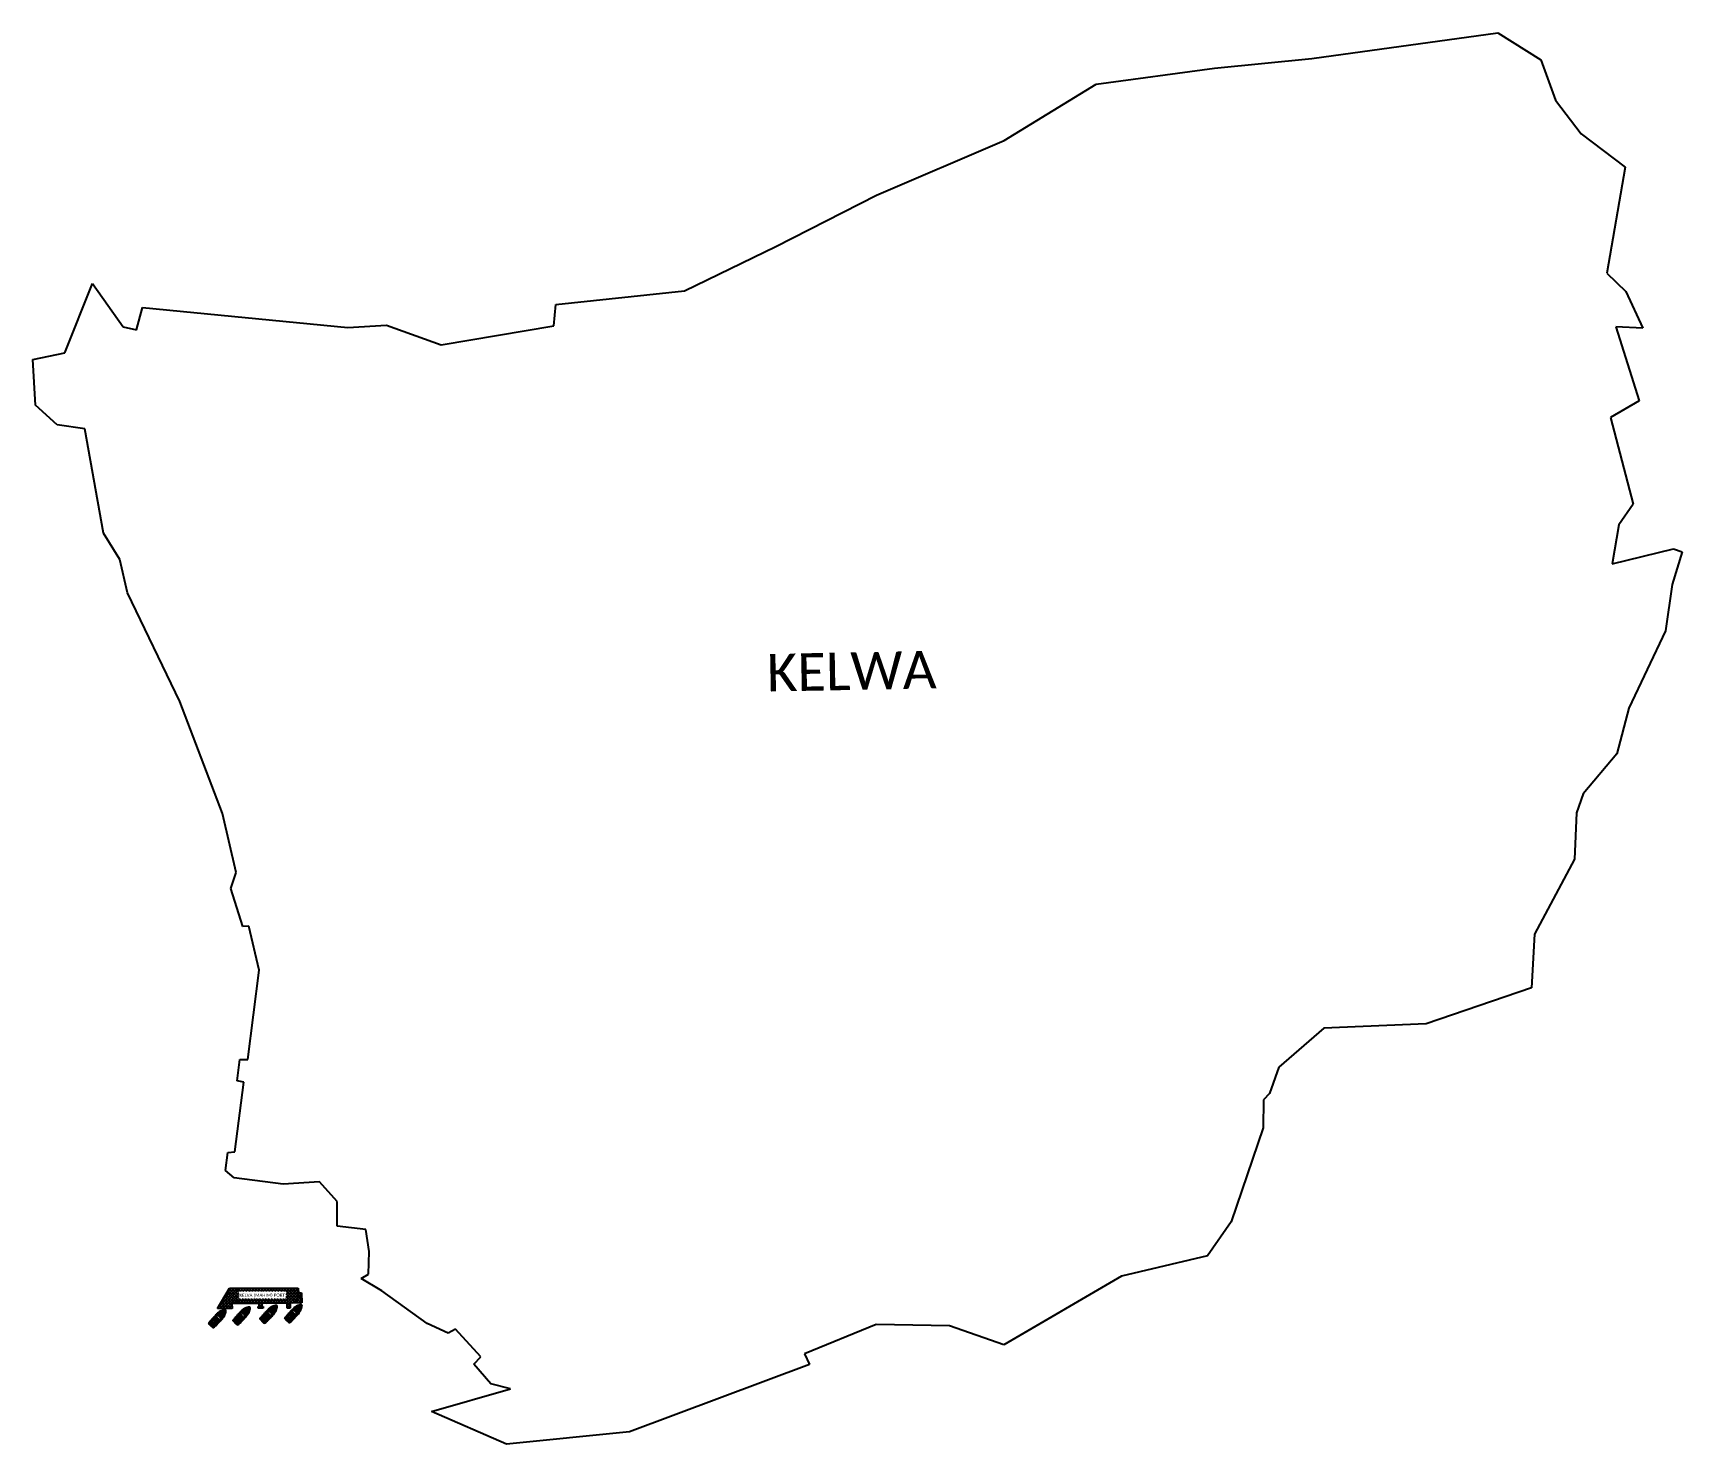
# Model space of a CAD drawing. Header units: metres. Extents: x 261354 to 266452, y 2168453 to 2172813.
import ezdxf

# ---------------------------------------------------------------- set-up
doc = ezdxf.new("R2010")
doc.units = ezdxf.units.M
for name, color, linetype in [('PORT', 5, 'Continuous'), ('village', 3, 'Continuous'), ('VILLAGE NAME', 250, 'Continuous')]:
    doc.layers.add(name, color=color, linetype=linetype)
doc.styles.get("Standard").update_dxf_attribs({"font": 'calibri.ttf'})

msp = doc.modelspace()

# ---------------------------------------------------------------- texts
msp.add_text('KELVA (MAHIM) PORT', height=10).set_placement((261992.3, 2168907.9))
at = {"layer": 'VILLAGE NAME'}
msp.add_text('KELWA', height=116.06, rotation=1.1028, dxfattribs=at).set_placement((263623.9, 2170778.1))

# ---------------------------------------------------------------- linework, layer by layer
at = {"color": 3}
msp.add_line((265882.5, 2172813.4), (266015.5, 2172730.5), dxfattribs=at)
at = {"color": 32, "true_color": 0xcd6928}
for p, q in [((261905.4, 2168828.2), (261908, 2168828.5)), ((261906.6, 2168832.7), (261908.5, 2168830.8)), ((261913.4, 2168839.1), (261916, 2168837.8)), ((261914.7, 2168841.1), (261916.9, 2168839.4)), ((261920, 2168841.6), (261916.8, 2168844.5)), ((261920.3, 2168842), (261917.2, 2168844.9)), ((261917.5, 2168828.8), (261920.6, 2168829.7)), ((261918.5, 2168832.6), (261923.8, 2168827.7)), ((261921.5, 2168831.3), (261923.2, 2168833.1)), ((261923.7, 2168838.6), (261922.9, 2168837.8)), ((261922.9, 2168837.8), (261924.6, 2168836.3)), ((261922.9, 2168837.8), (261925, 2168836.7)), ((261925.6, 2168835.8), (261924.8, 2168836.2)), ((261925.6, 2168835.7), (261924.8, 2168836)), ((261924.9, 2168835.9), (261926.1, 2168834.9)), ((261925.8, 2168835.5), (261926.2, 2168834.7)), ((261925.9, 2168835.6), (261926.4, 2168834.7)), ((261926.5, 2168834.5), (261928.4, 2168832.7)), ((261926.9, 2168835.2), (261928.4, 2168832.7)), ((261934.5, 2168851.5), (261932.4, 2168853.4)), ((261936.4, 2168853.5), (261934.3, 2168855.4)), ((261934.5, 2168851.5), (261936.6, 2168849.6)), ((261938.2, 2168855.5), (261936.2, 2168857.3)), ((261936.4, 2168853.5), (261938.4, 2168851.6)), ((261938.2, 2168855.5), (261940.2, 2168853.7)), ((261975.9, 2168833.9), (261975.8, 2168833.9)), ((261980.6, 2168836.7), (261983.2, 2168837)), ((261981.7, 2168841.2), (261983.6, 2168839.2)), ((261982.9, 2168833.5), (261984.2, 2168832.4)), ((261983.3, 2168833.9), (261984.5, 2168832.8)), ((261985.1, 2168831.5), (261984.2, 2168832.4)), ((261985.5, 2168831.9), (261984.5, 2168832.8)), ((261988.3, 2168832), (261987.5, 2168829.1)), ((261988.5, 2168847.6), (261991.1, 2168846.3)), ((261989.8, 2168849.6), (261992.1, 2168847.9)), ((261990, 2168832), (261991, 2168829)), ((261991.9, 2168833.6), (261994.2, 2168831.5)), ((261995.1, 2168850.1), (261992, 2168853)), ((261995.5, 2168850.4), (261992.3, 2168853.4)), ((261992.7, 2168837.2), (261995.7, 2168838.2)), ((261992.9, 2168835.6), (261996.2, 2168834.8)), ((261993.7, 2168841.1), (261998.9, 2168836.2)), ((261996.6, 2168839.8), (261998.3, 2168841.6)), ((261998.8, 2168847.1), (261998.1, 2168846.3)), ((261998.1, 2168846.3), (261999.7, 2168844.8)), ((261998.1, 2168846.3), (262000.2, 2168845.2)), ((262000.7, 2168844.3), (261999.9, 2168844.7)), ((262000.7, 2168844.2), (261999.9, 2168844.5)), ((262000.1, 2168844.4), (262001.2, 2168843.4)), ((262000.9, 2168844), (262001.3, 2168843.2)), ((262001, 2168844), (262001.5, 2168843.2)), ((262001.6, 2168843), (262003.5, 2168841.2)), ((262002, 2168843.7), (262003.5, 2168841.2)), ((262009.6, 2168860), (262007.6, 2168861.9)), ((262011.5, 2168862), (262009.4, 2168863.9)), ((262009.6, 2168860), (262011.7, 2168858.1)), ((262013.3, 2168864), (262011.4, 2168865.8)), ((262011.5, 2168862), (262013.6, 2168860.1)), ((262013.3, 2168864), (262015.3, 2168862.2)), ((262059.3, 2168839.1), (262059.2, 2168839)), ((262063.9, 2168841.8), (262066.6, 2168842.2)), ((262065.1, 2168846.4), (262067, 2168844.4)), ((262066.3, 2168838.7), (262067.6, 2168837.6)), ((262066.7, 2168839.1), (262067.9, 2168837.9)), ((262068.5, 2168836.7), (262067.6, 2168837.6)), ((262068.9, 2168837.1), (262067.9, 2168837.9)), ((262069.8, 2168829.4), (262069.7, 2168829.3)), ((262071.7, 2168837.2), (262070.9, 2168834.2)), ((262071.9, 2168852.7), (262074.5, 2168851.4)), ((262073.2, 2168854.7), (262075.5, 2168853)), ((262073.4, 2168837.2), (262074.4, 2168834.2)), ((262078.5, 2168855.2), (262075.3, 2168858.1)), ((262075.3, 2168838.7), (262077.6, 2168836.7)), ((262078.9, 2168855.6), (262075.7, 2168858.5)), ((262076, 2168842.4), (262079.1, 2168843.3)), ((262076.3, 2168840.7), (262079.6, 2168840)), ((262077.1, 2168846.3), (262082.3, 2168841.4)), ((262080, 2168844.9), (262081.7, 2168846.8)), ((262082.2, 2168852.2), (262081.4, 2168851.4)), ((262081.4, 2168851.4), (262083.1, 2168849.9)), ((262081.4, 2168851.4), (262083.5, 2168850.4)), ((262084.1, 2168849.5), (262083.3, 2168849.8)), ((262084.1, 2168849.3), (262083.3, 2168849.6)), ((262083.4, 2168849.6), (262084.6, 2168848.5)), ((262084.3, 2168849.1), (262084.7, 2168848.4)), ((262084.4, 2168849.2), (262084.9, 2168848.3)), ((262085, 2168848.2), (262086.9, 2168846.4)), ((262085.4, 2168848.8), (262086.9, 2168846.4)), ((262093, 2168865.2), (262091, 2168867.1)), ((262094.9, 2168867.2), (262092.8, 2168869.1)), ((262093, 2168865.2), (262095.1, 2168863.2)), ((262096.7, 2168869.2), (262094.7, 2168871)), ((262094.9, 2168867.2), (262096.9, 2168865.3)), ((262096.7, 2168869.2), (262098.7, 2168867.3)), ((262136, 2168841), (262135.9, 2168841)), ((262140.7, 2168843.8), (262143.3, 2168844.1)), ((262141.8, 2168848.4), (262143.7, 2168846.4)), ((262143.1, 2168840.7), (262144.3, 2168839.5)), ((262143.4, 2168841.1), (262144.7, 2168839.9)), ((262145.3, 2168838.7), (262144.3, 2168839.5)), ((262145.6, 2168839.1), (262144.7, 2168839.9)), ((262146.5, 2168831.4), (262146.5, 2168831.3)), ((262148.4, 2168839.2), (262147.6, 2168836.2)), ((262148.6, 2168854.7), (262151.2, 2168853.4)), ((262149.9, 2168856.7), (262152.2, 2168855)), ((262150.1, 2168839.2), (262151.1, 2168836.2)), ((262152, 2168840.7), (262154.3, 2168838.7)), ((262155.2, 2168857.2), (262152.1, 2168860.1)), ((262155.6, 2168857.6), (262152.4, 2168860.5)), ((262152.8, 2168844.4), (262155.8, 2168845.3)), ((262153, 2168842.7), (262156.3, 2168842)), ((262153.8, 2168848.2), (262159.1, 2168843.4)), ((262156.7, 2168846.9), (262158.4, 2168848.8)), ((262158.9, 2168854.2), (262158.2, 2168853.4)), ((262158.2, 2168853.4), (262159.8, 2168851.9)), ((262158.2, 2168853.4), (262160.3, 2168852.4)), ((262160.9, 2168851.4), (262160, 2168851.8)), ((262160.8, 2168851.3), (262160, 2168851.6)), ((262160.2, 2168851.6), (262161.3, 2168850.5)), ((262161, 2168851.1), (262161.4, 2168850.3)), ((262161.2, 2168851.2), (262161.6, 2168850.3)), ((262161.7, 2168850.2), (262163.7, 2168848.4)), ((262162.1, 2168850.8), (262163.7, 2168848.4)), ((262169.8, 2168867.1), (262167.7, 2168869.1)), ((262171.6, 2168869.2), (262169.5, 2168871.1)), ((262169.8, 2168867.1), (262171.8, 2168865.2)), ((262173.5, 2168871.2), (262171.5, 2168873)), ((262171.6, 2168869.2), (262173.7, 2168867.2)), ((262173.5, 2168871.2), (262175.4, 2168869.3)), ((261900.8, 2168825.4), (261900.7, 2168825.4)), ((261907.8, 2168825), (261909.1, 2168823.9)), ((261908.1, 2168825.5), (261909.4, 2168824.3)), ((261910, 2168823), (261909.1, 2168823.9)), ((261910.4, 2168823.4), (261909.4, 2168824.3)), ((261911.2, 2168815.7), (261911.2, 2168815.7)), ((261913.2, 2168823.6), (261912.3, 2168820.6)), ((261914.9, 2168823.5), (261915.9, 2168820.5)), ((261916.8, 2168825.1), (261919.1, 2168823)), ((261917.8, 2168827.1), (261921.1, 2168826.3)), ((261986.4, 2168824.2), (261986.3, 2168824.2))]:
    msp.add_line(p, q, dxfattribs=at)
for points in [[(262062.3, 2168831.9, -0.01736), (262057.8, 2168836.2, -0.12634), (262056.2, 2168838.9, -0.172899), (262057.7, 2168842.7, -0.013884), (262059.9, 2168845.3, -0.008973), (262063, 2168849, -0.01509), (262066.7, 2168853.2, 0.002245), (262072.5, 2168859.5, -0.003342), (262078.9, 2168866.6, -0.016984), (262083.4, 2168871.1, -0.024546), (262087, 2168874.3, -0.067942), (262092.1, 2168877.8, -0.033948), (262096, 2168879.5, -0.022001), (262099.8, 2168880.8, -0.042872), (262103.6, 2168881.5, -0.059514), (262105.8, 2168881.4, -0.046364), (262106.9, 2168881.2, -0.104882), (262107.5, 2168880.9, -0.104882)], [(262062.3, 2168831.9, 0.01736), (262067, 2168827.7, 0.12634), (262069.8, 2168826.3, 0.172899), (262073.5, 2168828.1, 0.013884), (262075.9, 2168830.5, 0.008973), (262079.3, 2168834, 0.01509), (262083.2, 2168838, -0.002245), (262089.1, 2168844.2, 0.003342), (262095.6, 2168851.2, 0.016984), (262099.8, 2168856, 0.024546), (262102.6, 2168859.9, 0.067942), (262105.7, 2168865.3, 0.033948), (262107.1, 2168869.3, 0.022001), (262108.1, 2168873.1, 0.042872), (262108.5, 2168877, 0.059514), (262108.2, 2168879.3, 0.046364), (262107.9, 2168880.3, 0.104882), (262107.5, 2168880.9, 0.104882)], [(262063.8, 2168848.8, 0.006425), (262067.3, 2168852.7, 0.002217), (262073.1, 2168859, -0.003368), (262079.5, 2168866.1, -0.024633), (262083.7, 2168870.5, -0.015037), (262086.8, 2168873.1, -0.025439), (262088.5, 2168874.4, -0.013843), (262092.4, 2168877, -0.040266), (262096.3, 2168878.9, -0.016729), (262100.2, 2168880, -0.029739), (262104.3, 2168880.6, 0.01525), (262106.3, 2168880.6, -0.132389), (262106.6, 2168880.5, -0.028442), (262106.8, 2168880.5, -0.028442)], [(262063.8, 2168848.7, 0.006424), (262067.4, 2168852.6, 0.002217), (262073.1, 2168859, -0.003368), (262079.6, 2168866.1, -0.024633), (262083.8, 2168870.4, -0.015038), (262086.8, 2168873, -0.025461), (262088.6, 2168874.4, -0.013839), (262092.4, 2168877, -0.040238), (262096.4, 2168878.8, -0.016715), (262100.2, 2168880, -0.029693), (262104.3, 2168880.5, 0.015234), (262106.3, 2168880.5, -0.134036), (262106.6, 2168880.4, -0.024879), (262106.7, 2168880.4, -0.024879)], [(262079, 2168834.7, -0.006424), (262082.6, 2168838.6, -0.002217), (262088.5, 2168844.8, 0.003368), (262095, 2168851.8, 0.024633), (262099, 2168856.3, 0.015038), (262101.4, 2168859.6, 0.025461), (262102.6, 2168861.5, 0.013839), (262104.8, 2168865.5, 0.040238), (262106.3, 2168869.6, 0.016715), (262107.2, 2168873.5, 0.029693), (262107.4, 2168877.7, -0.015234), (262107.2, 2168879.6, 0.134036), (262107.2, 2168879.9, 0.024879), (262107.1, 2168880, 0.024879)], [(262079.1, 2168834.7, -0.006425), (262082.7, 2168838.5, -0.002217), (262088.5, 2168844.8, 0.003368), (262095.1, 2168851.8, 0.024633), (262099.1, 2168856.3, 0.015037), (262101.4, 2168859.6, 0.025439), (262102.6, 2168861.4, 0.013843), (262104.9, 2168865.5, 0.040266), (262106.4, 2168869.6, 0.016729), (262107.3, 2168873.5, 0.029739), (262107.5, 2168877.7, -0.01525), (262107.3, 2168879.6, 0.132389), (262107.2, 2168880, 0.028442), (262107.2, 2168880.1, 0.028442)], [(262084.7, 2168870.1, -0.031596), (262087.3, 2168872.4, -0.004928), (262089.2, 2168873.8, -0.02844), (262092.7, 2168876, -0.042875), (262096.4, 2168877.7, -0.035347), (262100.4, 2168878.9, -0.024093), (262104.1, 2168879.7, -0.079837), (262106.1, 2168879.8)], [(262084.7, 2168870, -0.031592), (262087.3, 2168872.4, -0.004926), (262089.2, 2168873.8, -0.028436), (262092.7, 2168875.9, -0.042895), (262096.5, 2168877.6, -0.035363), (262100.4, 2168878.9, -0.024111), (262104.1, 2168879.6, -0.077658), (262106.1, 2168879.7, -0.077658)], [(262084.8, 2168870, -0.031588), (262087.4, 2168872.3, -0.004924), (262089.3, 2168873.7, -0.028433), (262092.7, 2168875.9, -0.042917), (262096.5, 2168877.5, -0.035379), (262100.4, 2168878.8, -0.02413), (262104.1, 2168879.5, -0.075408), (262106, 2168879.6, -0.075408)], [(262084.9, 2168869.9, -0.031581), (262087.5, 2168872.2, -0.00492), (262089.4, 2168873.6, -0.028426), (262092.8, 2168875.7, -0.042959), (262096.5, 2168877.4, -0.035411), (262100.4, 2168878.6, -0.028829), (262103.6, 2168879.2, -0.092336), (262105.5, 2168879.1, -0.080328)], [(262098.4, 2168857.4, 0.031581), (262100.5, 2168860.2, 0.00492), (262101.7, 2168862.2, 0.028426), (262103.6, 2168865.8, 0.042959), (262104.9, 2168869.6, 0.035411), (262105.9, 2168873.6, 0.028829), (262106.2, 2168876.8, 0.092336), (262105.9, 2168878.7, 0.080328)], [(262098.5, 2168857.3, 0.031588), (262100.6, 2168860.1, 0.004924), (262101.9, 2168862.1, 0.028433), (262103.7, 2168865.7, 0.042917), (262105.1, 2168869.6, 0.035379), (262106, 2168873.6, 0.02413), (262106.4, 2168877.4, 0.075408), (262106.4, 2168879.3, 0.075408)], [(262098.6, 2168857.2, 0.031596), (262100.7, 2168860, 0.004928), (262102, 2168862, 0.02844), (262103.9, 2168865.7, 0.042875), (262105.2, 2168869.6, 0.035347), (262106.2, 2168873.6, 0.024093), (262106.6, 2168877.4, 0.079837), (262106.5, 2168879.4)], [(262098.6, 2168857.3, 0.031592), (262100.7, 2168860.1, 0.004926), (262101.9, 2168862.1, 0.028436), (262103.8, 2168865.7, 0.042895), (262105.2, 2168869.6, 0.035363), (262106.1, 2168873.6, 0.024111), (262106.5, 2168877.4, 0.077658), (262106.5, 2168879.4, 0.077658)], [(262101.2, 2168877.8), (262101.6, 2168877.3, 0.382221), (262102.3, 2168877.2), (262104.2, 2168878.6, 0.786544), (262104.1, 2168879), (262101.6, 2168878.8, 0.616464), (262101.2, 2168877.8, 3.844907)], [(262139.1, 2168833.8, -0.01736), (262134.5, 2168838.2, -0.12634), (262132.9, 2168840.8, -0.172899), (262134.4, 2168844.7, -0.013884), (262136.6, 2168847.3, -0.008973), (262139.8, 2168851, -0.01509), (262143.4, 2168855.2, 0.002245), (262149.2, 2168861.5, -0.003342), (262155.7, 2168868.5, -0.016984), (262160.1, 2168873.1, -0.024546), (262163.8, 2168876.3, -0.067942), (262168.9, 2168879.7, -0.033948), (262172.8, 2168881.5, -0.022001), (262176.5, 2168882.8, -0.042872), (262180.3, 2168883.5, -0.059514), (262182.6, 2168883.4, -0.046364), (262183.7, 2168883.2, -0.104882), (262184.3, 2168882.9, -0.104882)], [(262139.1, 2168833.8, 0.01736), (262143.8, 2168829.7, 0.12634), (262146.5, 2168828.3, 0.172899), (262150.2, 2168830.1, 0.013884), (262152.6, 2168832.5, 0.008973), (262156.1, 2168835.9, 0.01509), (262160, 2168839.9, -0.002245), (262165.8, 2168846.2, 0.003342), (262172.3, 2168853.2, 0.016984), (262176.5, 2168858, 0.024546), (262179.3, 2168861.9, 0.067942), (262182.4, 2168867.3, 0.033948), (262183.8, 2168871.3, 0.022001), (262184.8, 2168875.1, 0.042872), (262185.2, 2168879, 0.059514), (262185, 2168881.2, 0.046364), (262184.6, 2168882.3, 0.104882), (262184.3, 2168882.9, 0.104882)], [(262140.5, 2168850.8, 0.006425), (262144, 2168854.7, 0.002217), (262149.8, 2168861, -0.003368), (262156.3, 2168868.1, -0.024633), (262160.4, 2168872.5, -0.015037), (262163.5, 2168875.1, -0.025439), (262165.3, 2168876.4, -0.013843), (262169.1, 2168879, -0.040266), (262173.1, 2168880.8, -0.016729), (262177, 2168882, -0.029739), (262181.1, 2168882.6, 0.01525), (262183, 2168882.6, -0.132389), (262183.4, 2168882.5, -0.028442), (262183.5, 2168882.4, -0.028442)], [(262140.6, 2168850.7, 0.006424), (262144.1, 2168854.6, 0.002217), (262149.9, 2168861, -0.003368), (262156.3, 2168868.1, -0.024633), (262160.5, 2168872.4, -0.015038), (262163.5, 2168875, -0.025461), (262165.3, 2168876.4, -0.013839), (262169.2, 2168879, -0.040238), (262173.1, 2168880.8, -0.016715), (262177, 2168881.9, -0.029693), (262181.1, 2168882.5, 0.015234), (262183, 2168882.5, -0.134036), (262183.3, 2168882.4, -0.024879), (262183.4, 2168882.4, -0.024879)], [(262155.7, 2168836.7, -0.006424), (262159.4, 2168840.5, -0.002217), (262165.2, 2168846.8, 0.003368), (262171.8, 2168853.8, 0.024633), (262175.8, 2168858.3, 0.015038), (262178.1, 2168861.6, 0.025461), (262179.3, 2168863.5, 0.013839), (262181.6, 2168867.5, 0.040238), (262183.1, 2168871.6, 0.016715), (262183.9, 2168875.5, 0.029693), (262184.1, 2168879.7, -0.015234), (262184, 2168881.6, 0.134036), (262183.9, 2168881.9, 0.024879), (262183.8, 2168882, 0.024879)], [(262155.8, 2168836.7, -0.006425), (262159.4, 2168840.5, -0.002217), (262165.3, 2168846.7, 0.003368), (262171.8, 2168853.8, 0.024633), (262175.8, 2168858.3, 0.015037), (262178.2, 2168861.5, 0.025439), (262179.4, 2168863.4, 0.013843), (262181.7, 2168867.5, 0.040266), (262183.2, 2168871.5, 0.016729), (262184, 2168875.5, 0.029739), (262184.2, 2168879.7, -0.01525), (262184.1, 2168881.6, 0.132389), (262184, 2168882, 0.028442), (262183.9, 2168882.1, 0.028442)], [(262161.4, 2168872.1, -0.031596), (262164, 2168874.4, -0.004928), (262165.9, 2168875.8, -0.02844), (262169.4, 2168878, -0.042875), (262173.2, 2168879.7, -0.035347), (262177.1, 2168880.9, -0.024093), (262180.8, 2168881.6, -0.079837), (262182.9, 2168881.8)], [(262161.4, 2168872, -0.031592), (262164.1, 2168874.4, -0.004926), (262166, 2168875.8, -0.028436), (262169.4, 2168877.9, -0.042895), (262173.2, 2168879.6, -0.035363), (262177.1, 2168880.8, -0.024111), (262180.9, 2168881.6, -0.077658), (262182.8, 2168881.7, -0.077658)], [(262161.5, 2168872, -0.031588), (262164.1, 2168874.3, -0.004924), (262166, 2168875.7, -0.028433), (262169.5, 2168877.9, -0.042917), (262173.2, 2168879.5, -0.035379), (262177.1, 2168880.8, -0.02413), (262180.9, 2168881.5, -0.075408), (262182.8, 2168881.6, -0.075408)], [(262161.6, 2168871.9, -0.031581), (262164.2, 2168874.2, -0.00492), (262166.1, 2168875.6, -0.028426), (262169.5, 2168877.7, -0.042959), (262173.3, 2168879.4, -0.035411), (262177.2, 2168880.6, -0.028829), (262180.3, 2168881.2, -0.092336), (262182.3, 2168881.1, -0.080328)], [(262175.1, 2168859.4, 0.031581), (262177.2, 2168862.2, 0.00492), (262178.5, 2168864.2, 0.028426), (262180.3, 2168867.8, 0.042959), (262181.7, 2168871.6, 0.035411), (262182.6, 2168875.6, 0.028829), (262182.9, 2168878.8, 0.092336), (262182.7, 2168880.7, 0.080328)], [(262175.2, 2168859.3, 0.031588), (262177.3, 2168862.1, 0.004924), (262178.6, 2168864.1, 0.028433), (262180.5, 2168867.7, 0.042917), (262181.8, 2168871.6, 0.035379), (262182.7, 2168875.6, 0.02413), (262183.2, 2168879.4, 0.075408), (262183.1, 2168881.3, 0.075408)], [(262175.3, 2168859.2, 0.031592), (262177.4, 2168862.1, 0.004926), (262178.7, 2168864.1, 0.028436), (262180.5, 2168867.7, 0.042895), (262181.9, 2168871.6, 0.035363), (262182.8, 2168875.6, 0.024111), (262183.2, 2168879.4, 0.077658), (262183.2, 2168881.3, 0.077658)], [(262175.4, 2168859.2, 0.031596), (262177.5, 2168862, 0.004928), (262178.7, 2168864, 0.02844), (262180.6, 2168867.7, 0.042875), (262182, 2168871.6, 0.035347), (262182.9, 2168875.6, 0.024093), (262183.3, 2168879.4, 0.079837), (262183.3, 2168881.4)], [(262177.9, 2168879.7), (262178.3, 2168879.3, 0.382221), (262179, 2168879.2), (262180.9, 2168880.6, 0.786544), (262180.9, 2168881), (262178.3, 2168880.8, 0.616464), (262177.9, 2168879.7, 3.844907)], [(262181.7, 2168876.3), (262181.2, 2168876.7, -0.382221), (262181, 2168877.3), (262182.2, 2168879.4, -0.786544), (262182.7, 2168879.3), (262182.7, 2168876.8, -0.616464), (262181.7, 2168876.3, -3.844907)], [(261903.8, 2168818.2, -0.01736), (261899.3, 2168822.6, -0.12634), (261897.7, 2168825.2, -0.172899), (261899.2, 2168829, -0.013884), (261901.4, 2168831.6, -0.008973), (261904.5, 2168835.3, -0.01509), (261908.2, 2168839.5, 0.002245), (261914, 2168845.9, -0.003342), (261920.4, 2168852.9, -0.016984), (261924.9, 2168857.5, -0.024546), (261928.5, 2168860.6, -0.067942), (261933.6, 2168864.1, -0.033948), (261937.5, 2168865.9, -0.022001), (261941.3, 2168867.2, -0.042872), (261945.1, 2168867.9, -0.059514), (261947.3, 2168867.8, -0.046364), (261948.4, 2168867.6, -0.104882), (261949, 2168867.2, -0.104882)], [(261899.6, 2168824.6, -0.164393), (261898.8, 2168825.6, -0.188684), (261898.7, 2168827.5, -0.10758), (261900.4, 2168830.5)], [(261905.3, 2168835.1, -0.002942), (261902.7, 2168832.3, 0.002013), (261901.1, 2168830.5, 0.130442), (261900.3, 2168828.9, 0.261246), (261900.6, 2168826.2, 0.209197)], [(261905.3, 2168835.1, -0.002941), (261902.8, 2168832.2, 0.002014), (261901.2, 2168830.4, 0.130992), (261900.3, 2168828.9, 0.261832), (261900.6, 2168826.3, 0.261832)], [(261926.1, 2168856.4), (261924.5, 2168854.8), (261922.7, 2168853), (261919.8, 2168849.8), (261915.9, 2168845.5), (261909.6, 2168838.5, -0.002601), (261906.2, 2168834.7, 0.004411), (261903.3, 2168831.4, 0.013009), (261901.4, 2168829.1, 0.113396), (261900.8, 2168827.5, 0.146005), (261900.9, 2168826.5, 1.595219)], [(261926.2, 2168856.4), (261924.6, 2168854.8), (261922.8, 2168852.9), (261919.9, 2168849.7), (261915.9, 2168845.4), (261909.6, 2168838.4, -0.002601), (261906.2, 2168834.6, 0.004411), (261903.4, 2168831.4, 0.013003), (261901.5, 2168829, 0.113337), (261900.8, 2168827.5, 0.144821), (261900.9, 2168826.5, 0.138987)], [(261926.2, 2168856.3), (261924.6, 2168854.7), (261922.8, 2168852.8), (261919.9, 2168849.7), (261916, 2168845.4), (261909.7, 2168838.4, -0.002601), (261906.3, 2168834.6, 0.00441), (261903.4, 2168831.3, 0.012997), (261901.5, 2168829, 0.113276), (261900.9, 2168827.5, 0.142458), (261901, 2168826.6, 0.142458)], [(261904.1, 2168825.3, -0.043195), (261903.2, 2168826.9, -0.183415), (261902.7, 2168829.8, -0.094511), (261903.4, 2168831.3)], [(261904.2, 2168825.4, -0.043334), (261903.2, 2168826.9, -0.18333), (261902.7, 2168829.8, -0.123985), (261903.8, 2168831.6, 0.015377), (261904.7, 2168832.8)], [(261926.4, 2168856.2), (261924.7, 2168854.6), (261922.9, 2168852.7), (261920.1, 2168849.6), (261916.1, 2168845.3), (261909.8, 2168838.3, -0.002601), (261906.4, 2168834.5, 0.00441), (261903.5, 2168831.2, 0.002867), (261903.1, 2168830.7, 0.002867)], [(261903.8, 2168818.2, 0.01736), (261908.5, 2168814.1, 0.12634), (261911.3, 2168812.7, 0.172899), (261915, 2168814.5, 0.013884), (261917.4, 2168816.9, 0.008973), (261920.8, 2168820.3, 0.01509), (261924.7, 2168824.3, -0.002245), (261930.6, 2168830.6, 0.003342), (261937.1, 2168837.6, 0.016984), (261941.2, 2168842.4, 0.024546), (261944.1, 2168846.3, 0.067942), (261947.2, 2168851.6, 0.033948), (261948.6, 2168855.7, 0.022001), (261949.6, 2168859.5, 0.042872), (261949.9, 2168863.4, 0.059514), (261949.7, 2168865.6, 0.046364), (261949.4, 2168866.7, 0.104882), (261949, 2168867.2, 0.104882)], [(261907.3, 2168824.2), (261906.3, 2168825.1, -0.202722), (261904.1, 2168829.8, -0.178768), (261905, 2168832.2, 0.010028), (261908.2, 2168835.8, -0.005356), (261913.5, 2168841.6, -0.016605), (261917.8, 2168846.2, 0.018921), (261922.4, 2168851, -0.925873), (261922.6, 2168850.9, -0.041202), (261921.9, 2168850, -0.024461), (261919.3, 2168847.2, 0.012888), (261914.4, 2168841.8, -0.019359), (261911.4, 2168838.7, 0.002375), (261908, 2168835.1, -0.006386), (261905.9, 2168832.8, -0.013656), (261905, 2168831.9, -0.862706), (261904.8, 2168832, 0.648089)], [(261904.9, 2168832, -0.016488), (261905.1, 2168832.2, 0.010023), (261908.2, 2168835.7, -0.005356), (261913.5, 2168841.6, -0.016607), (261917.9, 2168846.2, 0.018921), (261922.4, 2168851, 0.01143), (261922.4, 2168851, -0.913283), (261922.5, 2168850.9, -0.041174), (261921.8, 2168850, -0.024478), (261919.3, 2168847.2, 0.012889), (261914.3, 2168841.8, -0.019362), (261911.4, 2168838.7, 0.002377), (261908, 2168835.2, -0.006391), (261905.9, 2168832.8, -0.013664), (261905, 2168831.9, 0.000701), (261905, 2168831.9, -0.819976), (261904.9, 2168832, -0.819976)], [(261905.3, 2168835.1, 0.006425), (261908.8, 2168839, 0.002217), (261914.6, 2168845.4, -0.003368), (261921, 2168852.5, -0.024633), (261925.2, 2168856.8, -0.015037), (261928.3, 2168859.4, -0.025439), (261930, 2168860.8, -0.013843), (261933.9, 2168863.4, -0.040266), (261937.8, 2168865.2, -0.016729), (261941.7, 2168866.4, -0.029739), (261945.8, 2168866.9, 0.01525), (261947.8, 2168866.9, -0.132389), (261948.1, 2168866.9, -0.028442), (261948.3, 2168866.8, -0.028442)], [(261905.3, 2168835.1, 0.006424), (261908.8, 2168839, 0.002217), (261914.6, 2168845.3, -0.003368), (261921.1, 2168852.4, -0.024633), (261925.2, 2168856.8, -0.015038), (261928.3, 2168859.4, -0.025461), (261930.1, 2168860.7, -0.013839), (261933.9, 2168863.3, -0.040238), (261937.8, 2168865.1, -0.016715), (261941.7, 2168866.3, -0.029693), (261945.8, 2168866.9, 0.015234), (261947.8, 2168866.9, -0.134036), (261948.1, 2168866.8, -0.024879), (261948.2, 2168866.7, -0.024879)], [(261917.9, 2168833.1), (261915.6, 2168835.2, 0.158322), (261912.6, 2168833.5, -0.417676), (261911.4, 2168833.4), (261908.7, 2168835.9)], [(261909.4, 2168822.2), (261910.5, 2168821.2, 0.202722), (261915.4, 2168819.5, 0.178768), (261917.7, 2168820.5, -0.010028), (261921, 2168824, 0.005356), (261926.4, 2168829.7, 0.016605), (261930.6, 2168834.5, -0.018921), (261935, 2168839.4, 0.925873), (261934.9, 2168839.6, 0.041202), (261934, 2168838.8, 0.024461), (261931.4, 2168836, -0.012888), (261926.4, 2168830.7, 0.019359), (261923.6, 2168827.5, -0.002375), (261920.3, 2168823.8, 0.006386), (261918.2, 2168821.5, 0.013656), (261917.3, 2168820.5, 0.862706), (261917.5, 2168820.4, -0.648089)], [(261909.4, 2168822.2), (261909.7, 2168822.7), (261911, 2168824.1, -0.448043), (261912.2, 2168824.2, 0.025561), (261913, 2168823.6, 0.15676), (261914.1, 2168823.4, 0.144288), (261914.9, 2168823.5, 0.079427), (261916.2, 2168824.4, 0.054179), (261917.3, 2168825.8, 0.127294), (261917.8, 2168827.1, -0.025195), (261917.8, 2168828.1, 0.112656), (261917.5, 2168828.8, 0.061652), (261916.9, 2168829.5, -0.222278), (261916.6, 2168830.2, -0.049109), (261916.7, 2168830.9, -0.09997), (261916.9, 2168831.7, -0.045992), (261917.5, 2168832.7), (261917.9, 2168833.1)], [(261911, 2168838.2), (261913.4, 2168836, -0.406088), (261913.1, 2168834)], [(261940.1, 2168843.6), (261938.6, 2168841.8), (261936.9, 2168839.9), (261934, 2168836.7), (261930, 2168832.4), (261923.6, 2168825.6, 0.002601), (261920, 2168821.9, -0.004411), (261917, 2168818.8, -0.013009), (261914.8, 2168816.7, -0.113396), (261913.3, 2168815.9, -0.146005), (261912.3, 2168816, -1.595219)], [(261940, 2168843.6), (261938.6, 2168841.9), (261936.9, 2168839.9), (261933.9, 2168836.8), (261930, 2168832.5), (261923.5, 2168825.6, 0.002601), (261920, 2168822, -0.004411), (261917, 2168818.8, -0.013003), (261914.8, 2168816.8, -0.113337), (261913.3, 2168816, -0.144821), (261912.3, 2168816, -0.138987)], [(261940, 2168843.7), (261938.5, 2168841.9), (261936.8, 2168840), (261933.9, 2168836.8), (261929.9, 2168832.5), (261923.5, 2168825.7, 0.002601), (261919.9, 2168822, -0.00441), (261916.9, 2168818.9, -0.012997), (261914.7, 2168816.8, -0.113276), (261913.3, 2168816.1, -0.142458), (261912.4, 2168816.1, -0.142458)], [(261939.9, 2168843.8), (261938.4, 2168842), (261936.7, 2168840.1), (261933.8, 2168836.9), (261929.8, 2168832.6), (261923.3, 2168825.8, 0.002601), (261919.8, 2168822.1, -0.00441), (261916.8, 2168819, -0.002867), (261916.3, 2168818.5, -0.002867)], [(261917.4, 2168820.4, 0.016488), (261917.6, 2168820.6, -0.010023), (261920.9, 2168824, 0.005356), (261926.3, 2168829.8, 0.016607), (261930.5, 2168834.5, -0.018921), (261935, 2168839.4, -0.01143), (261935, 2168839.4, 0.913283), (261934.9, 2168839.5, 0.041174), (261934, 2168838.7, 0.024478), (261931.5, 2168836, -0.012889), (261926.5, 2168830.6, 0.019362), (261923.7, 2168827.4, -0.002377), (261920.4, 2168823.7, 0.006391), (261918.2, 2168821.4, 0.013664), (261917.4, 2168820.5, -0.000701), (261917.4, 2168820.5, 0.819976), (261917.4, 2168820.4, 0.819976)], [(261925.3, 2168841.5, 0.033687), (261921.4, 2168844.2, 0.051879), (261917.7, 2168845.5, 1.92312)], [(261917.9, 2168833.1, -0.291269), (261918.5, 2168833.6, -0.299867), (261918.9, 2168833.4, 0.273478), (261921.1, 2168831.4, -0.28657), (261921.7, 2168830.9, 0.198759), (261923.7, 2168828.8, -0.45148), (261924.2, 2168828.2, -1.463971)], [(261918.5, 2168833.6, -0.164009), (261919.9, 2168835.4, -0.407559), (261920.6, 2168835.2, 0.20466), (261922.8, 2168833.3, -0.28657), (261923.4, 2168832.8, 0.198759), (261925.4, 2168830.6, -0.45148), (261925.9, 2168830, -1.463971)], [(261920.5, 2168821.1, -0.006424), (261924.1, 2168824.9, -0.002217), (261930, 2168831.2, 0.003368), (261936.5, 2168838.2, 0.024633), (261940.5, 2168842.7, 0.015038), (261942.8, 2168846, 0.025461), (261944.1, 2168847.8, 0.013839), (261946.3, 2168851.9, 0.040238), (261947.8, 2168855.9, 0.016715), (261948.7, 2168859.9, 0.029693), (261948.9, 2168864, -0.015234), (261948.7, 2168866, 0.134036), (261948.7, 2168866.3, 0.024879), (261948.6, 2168866.4, 0.024879)], [(261920.6, 2168821, -0.006425), (261924.2, 2168824.9, -0.002217), (261930, 2168831.1, 0.003368), (261936.6, 2168838.1, 0.024633), (261940.6, 2168842.7, 0.015037), (261942.9, 2168845.9, 0.025439), (261944.1, 2168847.8, 0.013843), (261946.4, 2168851.8, 0.040266), (261947.9, 2168855.9, 0.016729), (261948.8, 2168859.9, 0.029739), (261949, 2168864, -0.01525), (261948.8, 2168866, 0.132389), (261948.7, 2168866.3, 0.028442), (261948.6, 2168866.4, 0.028442)], [(261930, 2168846.6, 0.096403), (261925.7, 2168848.9, 0.040538), (261921.8, 2168849.9, 1.92312)], [(261922.8, 2168839.5), (261922.6, 2168839.2, 0.516839), (261922.9, 2168837.8, 0.282905)], [(261923.5, 2168840.2), (261922.8, 2168839.5, 0.545737), (261923.2, 2168838, 0.282905)], [(261925, 2168841.8), (261923.5, 2168840.2, 0.462925), (261923.7, 2168838.6), (261925.1, 2168837.4)], [(261925.3, 2168841.5, -0.033687), (261928.3, 2168837.8, -0.051879), (261929.9, 2168834.3, -1.92312)], [(261926.1, 2168856.4, -0.031596), (261928.8, 2168858.8, -0.004928), (261930.7, 2168860.2, -0.02844), (261934.2, 2168862.4, -0.042875), (261937.9, 2168864, -0.035347), (261941.8, 2168865.3, -0.024093), (261945.6, 2168866, -0.079837), (261947.6, 2168866.1)], [(261926.2, 2168856.4, -0.031592), (261928.8, 2168858.7, -0.004926), (261930.7, 2168860.1, -0.028436), (261934.2, 2168862.3, -0.042895), (261937.9, 2168864, -0.035363), (261941.9, 2168865.2, -0.024111), (261945.6, 2168865.9, -0.077658), (261947.6, 2168866.1, -0.077658)], [(261926.2, 2168856.3, -0.031588), (261928.9, 2168858.7, -0.004924), (261930.8, 2168860.1, -0.028433), (261934.2, 2168862.2, -0.042917), (261938, 2168863.9, -0.035379), (261941.9, 2168865.1, -0.02413), (261945.6, 2168865.9, -0.075408), (261947.5, 2168866, -0.075408)], [(261926.4, 2168856.2, -0.031581), (261929, 2168858.5, -0.00492), (261930.9, 2168859.9, -0.028426), (261934.3, 2168862.1, -0.042959), (261938, 2168863.7, -0.035411), (261941.9, 2168865, -0.028829), (261945.1, 2168865.6, -0.092336), (261947, 2168865.5, -0.080328)], [(261927.5, 2168849.3), (261929.8, 2168851.8, 0.483063), (261927.1, 2168852.1, 0.50024), (261927.5, 2168849.3, 0.418424)], [(261930, 2168846.6, -0.096403), (261932.6, 2168842.6, -0.040538), (261933.9, 2168838.7, -1.92312)], [(261932.9, 2168844.4), (261935.2, 2168846.9, -0.483063), (261935.7, 2168844.2, -0.50024), (261932.9, 2168844.4, -0.418424)], [(261939.9, 2168843.8, 0.031581), (261942, 2168846.6, 0.00492), (261943.2, 2168848.5, 0.028426), (261945.1, 2168852.2, 0.042959), (261946.4, 2168856, 0.035411), (261947.3, 2168860, 0.028829), (261947.7, 2168863.2, 0.092336), (261947.4, 2168865.1, 0.080328)], [(261940, 2168843.6, 0.031592), (261942.2, 2168846.4, 0.004926), (261943.4, 2168848.4, 0.028436), (261945.3, 2168852.1, 0.042895), (261946.6, 2168855.9, 0.035363), (261947.6, 2168859.9, 0.024111), (261948, 2168863.7, 0.077658), (261948, 2168865.7, 0.077658)], [(261940, 2168843.7, 0.031588), (261942.1, 2168846.5, 0.004924), (261943.3, 2168848.5, 0.028433), (261945.2, 2168852.1, 0.042917), (261946.6, 2168856, 0.035379), (261947.5, 2168860, 0.02413), (261947.9, 2168863.7, 0.075408), (261947.9, 2168865.6, 0.075408)], [(261940.1, 2168843.6, 0.031596), (261942.2, 2168846.4, 0.004928), (261943.5, 2168848.4, 0.02844), (261945.4, 2168852, 0.042875), (261946.7, 2168855.9, 0.035347), (261947.7, 2168859.9, 0.024093), (261948.1, 2168863.7, 0.079837), (261948, 2168865.8)], [(261942.7, 2168864.1), (261943.1, 2168863.7, 0.382221), (261943.8, 2168863.5), (261945.7, 2168864.9, 0.786544), (261945.6, 2168865.4), (261943, 2168865.2, 0.616464), (261942.7, 2168864.1, 3.844907)], [(261946.4, 2168860.7), (261945.9, 2168861, -0.382221), (261945.8, 2168861.7), (261947, 2168863.7, -0.786544), (261947.4, 2168863.7), (261947.5, 2168861.1, -0.616464), (261946.4, 2168860.7, -3.844907)], [(261978.9, 2168826.7, -0.01736), (261974.4, 2168831.1, -0.12634), (261972.8, 2168833.7, -0.172899), (261974.3, 2168837.5, -0.013884), (261976.5, 2168840.1, -0.008973), (261979.7, 2168843.8, -0.01509), (261983.3, 2168848, 0.002245), (261989.1, 2168854.4, -0.003342), (261995.5, 2168861.4, -0.016984), (262000, 2168866, -0.024546), (262003.6, 2168869.1, -0.067942), (262008.7, 2168872.6, -0.033948), (262012.6, 2168874.3, -0.022001), (262016.4, 2168875.7, -0.042872), (262020.2, 2168876.3, -0.059514), (262022.5, 2168876.3, -0.046364), (262023.5, 2168876.1, -0.104882), (262024.1, 2168875.7, -0.104882)], [(261974.7, 2168833.1, -0.164393), (261973.9, 2168834, -0.188684), (261973.8, 2168835.9, -0.10758), (261975.5, 2168839)], [(261980.4, 2168843.6, -0.002942), (261977.9, 2168840.8, 0.002013), (261976.2, 2168838.9, 0.130442), (261975.4, 2168837.4, 0.261246), (261975.7, 2168834.7, 0.209197)], [(261980.5, 2168843.6, -0.002941), (261977.9, 2168840.7, 0.002014), (261976.3, 2168838.9, 0.130992), (261975.5, 2168837.4, 0.261832), (261975.8, 2168834.8, 0.261832)], [(262001.3, 2168864.9), (261999.6, 2168863.3), (261997.8, 2168861.4), (261995, 2168858.3), (261991, 2168854), (261984.7, 2168847, -0.002601), (261981.3, 2168843.1, 0.004411), (261978.4, 2168839.9, 0.013009), (261976.5, 2168837.6, 0.113396), (261975.9, 2168836, 0.146005), (261976, 2168835, 1.595219)], [(262001.3, 2168864.9), (261999.7, 2168863.3), (261997.9, 2168861.4), (261995, 2168858.2), (261991, 2168853.9), (261984.7, 2168846.9, -0.002601), (261981.4, 2168843.1, 0.004411), (261978.5, 2168839.8, 0.013003), (261976.6, 2168837.5, 0.113337), (261976, 2168836, 0.144821), (261976.1, 2168835, 0.138987)], [(262001.4, 2168864.8), (261999.8, 2168863.2), (261997.9, 2168861.3), (261995.1, 2168858.2), (261991.1, 2168853.9), (261984.8, 2168846.9, -0.002601), (261981.4, 2168843, 0.00441), (261978.5, 2168839.8, 0.012997), (261976.7, 2168837.5, 0.113276), (261976, 2168836, 0.142458), (261976.1, 2168835.1, 0.142458)], [(261979.3, 2168833.8, -0.043195), (261978.3, 2168835.3, -0.183415), (261977.8, 2168838.3, -0.094511), (261978.5, 2168839.8)], [(261979.3, 2168833.9, -0.043334), (261978.4, 2168835.4, -0.18333), (261977.9, 2168838.3, -0.123985), (261978.9, 2168840.1, 0.015377), (261979.9, 2168841.3)], [(262001.5, 2168864.7), (261999.9, 2168863.1), (261998.1, 2168861.2), (261995.2, 2168858.1), (261991.2, 2168853.8), (261984.9, 2168846.8, -0.002601), (261981.5, 2168842.9, 0.00441), (261978.7, 2168839.7, 0.002867), (261978.2, 2168839.2, 0.002867)], [(261978.9, 2168826.7, 0.01736), (261983.7, 2168822.5, 0.12634), (261986.4, 2168821.2, 0.172899), (261990.1, 2168823, 0.013884), (261992.5, 2168825.4, 0.008973), (261996, 2168828.8, 0.01509), (261999.8, 2168832.8, -0.002245), (262005.7, 2168839.1, 0.003342), (262012.2, 2168846.1, 0.016984), (262016.4, 2168850.9, 0.024546), (262019.2, 2168854.8, 0.067942), (262022.3, 2168860.1, 0.033948), (262023.7, 2168864.1, 0.022001), (262024.7, 2168868, 0.042872), (262025.1, 2168871.9, 0.059514), (262024.8, 2168874.1, 0.046364), (262024.5, 2168875.2, 0.104882), (262024.1, 2168875.7, 0.104882)], [(261982.4, 2168832.6), (261981.4, 2168833.6, -0.202722), (261979.3, 2168838.3, -0.178768), (261980.1, 2168840.7, 0.010028), (261983.3, 2168844.3, -0.005356), (261988.6, 2168850.1, -0.016605), (261993, 2168854.7, 0.018921), (261997.5, 2168859.5, -0.925873), (261997.7, 2168859.4, -0.041202), (261997, 2168858.4, -0.024461), (261994.4, 2168855.7, 0.012888), (261989.5, 2168850.3, -0.019359), (261986.6, 2168847.2, 0.002375), (261983.1, 2168843.6, -0.006386), (261981, 2168841.3, -0.013656), (261980.2, 2168840.4, -0.862706), (261980, 2168840.5, 0.648089)], [(261980, 2168840.5, -0.016488), (261980.2, 2168840.6, 0.010023), (261983.3, 2168844.2, -0.005356), (261988.6, 2168850.1, -0.016607), (261993, 2168854.7, 0.018921), (261997.6, 2168859.5, 0.01143), (261997.6, 2168859.5, -0.913283), (261997.7, 2168859.4, -0.041174), (261997, 2168858.5, -0.024478), (261994.4, 2168855.7, 0.012889), (261989.5, 2168850.3, -0.019362), (261986.5, 2168847.2, 0.002377), (261983.1, 2168843.7, -0.006391), (261981, 2168841.3, -0.013664), (261980.1, 2168840.4, 0.000701), (261980.1, 2168840.4, -0.819976), (261980, 2168840.5, -0.819976)], [(261980.4, 2168843.6, 0.006425), (261983.9, 2168847.5, 0.002217), (261989.7, 2168853.9, -0.003368), (261996.1, 2168861, -0.024633), (262000.3, 2168865.3, -0.015037), (262003.4, 2168867.9, -0.025439), (262005.1, 2168869.3, -0.013843), (262009, 2168871.9, -0.040266), (262012.9, 2168873.7, -0.016729), (262016.8, 2168874.9, -0.029739), (262020.9, 2168875.4, 0.01525), (262022.9, 2168875.4, -0.132389), (262023.2, 2168875.4, -0.028442), (262023.4, 2168875.3, -0.028442)], [(261980.5, 2168843.6, 0.006424), (261984, 2168847.5, 0.002217), (261989.7, 2168853.8, -0.003368), (261996.2, 2168860.9, -0.024633), (262000.4, 2168865.3, -0.015038), (262003.4, 2168867.9, -0.025461), (262005.2, 2168869.2, -0.013839), (262009, 2168871.8, -0.040238), (262013, 2168873.6, -0.016715), (262016.9, 2168874.8, -0.029693), (262020.9, 2168875.3, 0.015234), (262022.9, 2168875.3, -0.134036), (262023.2, 2168875.3, -0.024879), (262023.3, 2168875.2, -0.024879)], [(261993.1, 2168841.6), (261990.8, 2168843.7, 0.158322), (261987.7, 2168842, -0.417676), (261986.6, 2168841.9), (261983.9, 2168844.3)], [(261984.5, 2168830.7), (261985.6, 2168829.7, 0.202722), (261990.5, 2168828, 0.178768), (261992.8, 2168829, -0.010028), (261996.1, 2168832.5, 0.005356), (262001.5, 2168838.2, 0.016605), (262005.7, 2168843, -0.018921), (262010.2, 2168847.9, 0.925873), (262010, 2168848.1, 0.041202), (262009.1, 2168847.3, 0.024461), (262006.5, 2168844.5, -0.012888), (262001.6, 2168839.2, 0.019359), (261998.7, 2168836, -0.002375), (261995.4, 2168832.3, 0.006386), (261993.3, 2168830, 0.013656), (261992.4, 2168829, 0.862706), (261992.6, 2168828.8, -0.648089)], [(261984.5, 2168830.7), (261984.9, 2168831.2), (261986.1, 2168832.6, -0.448043), (261987.3, 2168832.6, 0.025561), (261988.1, 2168832.1, 0.15676), (261989.2, 2168831.9, 0.144288), (261990, 2168832, 0.079427), (261991.3, 2168832.9, 0.054179), (261992.4, 2168834.3, 0.127294), (261992.9, 2168835.6, -0.025195), (261992.9, 2168836.5, 0.112656), (261992.7, 2168837.2, 0.061652), (261992.1, 2168838, -0.222278), (261991.8, 2168838.7, -0.049109), (261991.8, 2168839.4, -0.09997), (261992, 2168840.2, -0.045992), (261992.7, 2168841.1), (261993.1, 2168841.6)], [(261986, 2168827.7, 0.043334), (261987.6, 2168826.8, 0.18333), (261990.5, 2168826.6, 0.123985), (261992.3, 2168827.8, -0.015377), (261993.4, 2168828.8)], [(261986.1, 2168846.7), (261988.5, 2168844.4, -0.406088), (261988.2, 2168842.5)], [(261995.7, 2168829.5, 0.002942), (261993, 2168826.8, -0.002013), (261991.4, 2168825, -0.130442), (261989.9, 2168824, -0.261246), (261987.2, 2168824.1, -0.209197)], [(261995.6, 2168829.6, 0.002941), (261993, 2168826.8, -0.002014), (261991.3, 2168825.1, -0.130992), (261989.8, 2168824.1, -0.261832), (261987.3, 2168824.2, -0.261832)], [(262015.2, 2168852), (262013.8, 2168850.3), (262012, 2168848.3), (262009.1, 2168845.2), (262005.1, 2168840.9), (261998.7, 2168834.1, 0.002601), (261995.1, 2168830.4, -0.004411), (261992.1, 2168827.3, -0.013009), (261990, 2168825.2, -0.113396), (261988.5, 2168824.4, -0.146005), (261987.4, 2168824.4, -1.595219)], [(262015.2, 2168852.1), (262013.7, 2168850.4), (262012, 2168848.4), (262009.1, 2168845.3), (262005.1, 2168841), (261998.6, 2168834.1, 0.002601), (261995.1, 2168830.4, -0.004411), (261992.1, 2168827.3, -0.013003), (261989.9, 2168825.3, -0.113337), (261988.4, 2168824.5, -0.144821), (261987.5, 2168824.5, -0.138987)], [(262015.1, 2168852.1), (262013.7, 2168850.4), (262011.9, 2168848.4), (262009, 2168845.3), (262005, 2168841), (261998.6, 2168834.2, 0.002601), (261995, 2168830.5, -0.00441), (261992, 2168827.4, -0.012997), (261989.9, 2168825.3, -0.113276), (261988.4, 2168824.6, -0.142458), (261987.5, 2168824.6, -0.142458)], [(262015, 2168852.2), (262013.5, 2168850.5), (262011.8, 2168848.6), (262008.9, 2168845.4), (262004.9, 2168841.1), (261998.5, 2168834.3, 0.002601), (261994.9, 2168830.6, -0.00441), (261991.9, 2168827.5, -0.002867), (261991.4, 2168827, -0.002867)], [(261992.6, 2168828.9, 0.016488), (261992.7, 2168829.1, -0.010023), (261996, 2168832.5, 0.005356), (262001.4, 2168838.3, 0.016607), (262005.7, 2168843, -0.018921), (262010.1, 2168847.9, -0.01143), (262010.1, 2168847.9, 0.913283), (262010, 2168848, 0.041174), (262009.2, 2168847.2, 0.024478), (262006.6, 2168844.5, -0.012889), (262001.6, 2168839.1, 0.019362), (261998.8, 2168835.9, -0.002377), (261995.5, 2168832.2, 0.006391), (261993.3, 2168829.9, 0.013664), (261992.5, 2168829, -0.000701), (261992.5, 2168829, 0.819976), (261992.6, 2168828.9, 0.819976)], [(262000.5, 2168850, 0.033687), (261996.5, 2168852.7, 0.051879), (261992.9, 2168854, 1.92312)], [(261993.1, 2168841.6, -0.291269), (261993.6, 2168842.1, -0.299867), (261994.1, 2168841.8, 0.273478), (261996.2, 2168839.9, -0.28657), (261996.8, 2168839.4, 0.198759), (261998.8, 2168837.2, -0.45148), (261999.3, 2168836.7, -1.463971)], [(261993.6, 2168842.1, -0.164009), (261995, 2168843.9, -0.407559), (261995.7, 2168843.6, 0.20466), (261997.9, 2168841.8, -0.28657), (261998.5, 2168841.3, 0.198759), (262000.6, 2168839.1, -0.45148), (262001, 2168838.5, -1.463971)], [(261995.6, 2168829.6, -0.006424), (261999.2, 2168833.4, -0.002217), (262005.1, 2168839.7, 0.003368), (262011.6, 2168846.7, 0.024633), (262015.6, 2168851.2, 0.015038), (262018, 2168854.4, 0.025461), (262019.2, 2168856.3, 0.013839), (262021.5, 2168860.4, 0.040238), (262023, 2168864.4, 0.016715), (262023.8, 2168868.4, 0.029693), (262024, 2168872.5, -0.015234), (262023.9, 2168874.5, 0.134036), (262023.8, 2168874.8, 0.024879), (262023.7, 2168874.9, 0.024879)], [(261995.7, 2168829.5, -0.006425), (261999.3, 2168833.3, -0.002217), (262005.1, 2168839.6, 0.003368), (262011.7, 2168846.6, 0.024633), (262015.7, 2168851.1, 0.015037), (262018, 2168854.4, 0.025439), (262019.2, 2168856.3, 0.013843), (262021.5, 2168860.3, 0.040266), (262023, 2168864.4, 0.016729), (262023.9, 2168868.4, 0.029739), (262024.1, 2168872.5, -0.01525), (262023.9, 2168874.5, 0.132389), (262023.8, 2168874.8, 0.028442), (262023.8, 2168874.9, 0.028442)], [(262005.1, 2168855.1, 0.096403), (262000.9, 2168857.4, 0.040538), (261996.9, 2168858.4, 1.92312)], [(261997.9, 2168847.9), (261997.7, 2168847.7, 0.516839), (261998.1, 2168846.3, 0.282905)], [(261998.6, 2168848.7), (261997.9, 2168847.9, 0.545737), (261998.3, 2168846.5, 0.282905)], [(262000.1, 2168850.3), (261998.6, 2168848.7, 0.462925), (261998.8, 2168847.1), (262000.2, 2168845.9)], [(262000.5, 2168850, -0.033687), (262003.4, 2168846.3, -0.051879), (262005, 2168842.8, -1.92312)], [(262001.3, 2168864.9, -0.031596), (262003.9, 2168867.3, -0.004928), (262005.8, 2168868.7, -0.02844), (262009.3, 2168870.8, -0.042875), (262013, 2168872.5, -0.035347), (262017, 2168873.8, -0.024093), (262020.7, 2168874.5, -0.079837), (262022.8, 2168874.6)], [(262001.3, 2168864.9, -0.031592), (262004, 2168867.2, -0.004926), (262005.8, 2168868.6, -0.028436), (262009.3, 2168870.8, -0.042895), (262013.1, 2168872.4, -0.035363), (262017, 2168873.7, -0.024111), (262020.7, 2168874.4, -0.077658), (262022.7, 2168874.6, -0.077658)], [(262001.4, 2168864.8, -0.031588), (262004, 2168867.1, -0.004924), (262005.9, 2168868.5, -0.028433), (262009.3, 2168870.7, -0.042917), (262013.1, 2168872.4, -0.035379), (262017, 2168873.6, -0.02413), (262020.7, 2168874.3, -0.075408), (262022.6, 2168874.5, -0.075408)], [(262001.5, 2168864.7, -0.031581), (262004.1, 2168867, -0.00492), (262006, 2168868.4, -0.028426), (262009.4, 2168870.6, -0.042959), (262013.2, 2168872.2, -0.035411), (262017, 2168873.5, -0.028829), (262020.2, 2168874.1, -0.092336), (262022.1, 2168874, -0.080328)], [(262002.7, 2168857.8), (262005, 2168860.3, 0.483063), (262002.3, 2168860.5, 0.50024), (262002.7, 2168857.8, 0.418424)], [(262005.1, 2168855.1, -0.096403), (262007.7, 2168851, -0.040538), (262009, 2168847.2, -1.92312)], [(262008, 2168852.9), (262010.3, 2168855.4, -0.483063), (262010.8, 2168852.7, -0.50024), (262008, 2168852.9, -0.418424)], [(262015, 2168852.2, 0.031581), (262017.1, 2168855, 0.00492), (262018.3, 2168857, 0.028426), (262020.2, 2168860.6, 0.042959), (262021.5, 2168864.5, 0.035411), (262022.5, 2168868.5, 0.028829), (262022.8, 2168871.6, 0.092336), (262022.5, 2168873.6, 0.080328)], [(262015.1, 2168852.1, 0.031588), (262017.2, 2168855, 0.004924), (262018.5, 2168857, 0.028433), (262020.3, 2168860.6, 0.042917), (262021.7, 2168864.4, 0.035379), (262022.6, 2168868.4, 0.02413), (262023, 2168872.2, 0.075408), (262023, 2168874.1, 0.075408)], [(262015.2, 2168852, 0.031596), (262017.3, 2168854.9, 0.004928), (262018.6, 2168856.9, 0.02844), (262020.5, 2168860.5, 0.042875), (262021.8, 2168864.4, 0.035347), (262022.8, 2168868.4, 0.024093), (262023.2, 2168872.2, 0.079837), (262023.2, 2168874.3)], [(262015.2, 2168852.1, 0.031592), (262017.3, 2168854.9, 0.004926), (262018.5, 2168856.9, 0.028436), (262020.4, 2168860.5, 0.042895), (262021.8, 2168864.4, 0.035363), (262022.7, 2168868.4, 0.024111), (262023.1, 2168872.2, 0.077658), (262023.1, 2168874.2, 0.077658)], [(262017.8, 2168872.6), (262018.2, 2168872.1, 0.382221), (262018.9, 2168872), (262020.8, 2168873.4, 0.786544), (262020.7, 2168873.9), (262018.2, 2168873.7, 0.616464), (262017.8, 2168872.6, 3.844907)], [(262021.5, 2168869.1), (262021.1, 2168869.5, -0.382221), (262020.9, 2168870.2), (262022.1, 2168872.2, -0.786544), (262022.6, 2168872.2), (262022.6, 2168869.6, -0.616464), (262021.5, 2168869.1, -3.844907)], [(262058.1, 2168838.3, -0.164393), (262057.3, 2168839.2, -0.188684), (262057.2, 2168841.1, -0.10758), (262058.9, 2168844.1)], [(262063.8, 2168848.8, -0.002942), (262061.2, 2168845.9, 0.002013), (262059.6, 2168844.1, 0.130442), (262058.8, 2168842.5, 0.261246), (262059.1, 2168839.9, 0.209197)], [(262063.8, 2168848.7, -0.002941), (262061.3, 2168845.9, 0.002014), (262059.7, 2168844.1, 0.130992), (262058.9, 2168842.5, 0.261832), (262059.2, 2168839.9, 0.261832)], [(262084.7, 2168870.1), (262083, 2168868.5), (262081.2, 2168866.6), (262078.3, 2168863.4), (262074.4, 2168859.1), (262068.1, 2168852.1, -0.002601), (262064.7, 2168848.3, 0.004411), (262061.8, 2168845.1, 0.013009), (262059.9, 2168842.7, 0.113396), (262059.3, 2168841.2, 0.146005), (262059.4, 2168840.1, 1.595219)], [(262084.7, 2168870), (262083.1, 2168868.4), (262081.3, 2168866.5), (262078.4, 2168863.4), (262074.4, 2168859.1), (262068.1, 2168852.1, -0.002601), (262064.7, 2168848.3, 0.004411), (262061.9, 2168845, 0.013003), (262060, 2168842.7, 0.113337), (262059.3, 2168841.2, 0.144821), (262059.5, 2168840.2, 0.138987)], [(262084.8, 2168870), (262083.1, 2168868.4), (262081.3, 2168866.5), (262078.5, 2168863.3), (262074.5, 2168859), (262068.2, 2168852, -0.002601), (262064.8, 2168848.2, 0.00441), (262061.9, 2168845, 0.012997), (262060.1, 2168842.6, 0.113276), (262059.4, 2168841.1, 0.142458), (262059.5, 2168840.2, 0.142458)], [(262062.7, 2168839, -0.043195), (262061.7, 2168840.5, -0.183415), (262061.2, 2168843.4, -0.094511), (262061.9, 2168844.9)], [(262062.7, 2168839, -0.043334), (262061.7, 2168840.5, -0.18333), (262061.2, 2168843.4, -0.123985), (262062.3, 2168845.3, 0.015377), (262063.3, 2168846.5)], [(262084.9, 2168869.9), (262083.3, 2168868.3), (262081.4, 2168866.4), (262078.6, 2168863.2), (262074.6, 2168858.9), (262068.3, 2168851.9, -0.002601), (262064.9, 2168848.1, 0.00441), (262062, 2168844.9, 0.002867), (262061.6, 2168844.4, 0.002867)], [(262065.8, 2168837.8), (262064.8, 2168838.7, -0.202722), (262062.6, 2168843.5, -0.178768), (262063.5, 2168845.8, 0.010028), (262066.7, 2168849.4, -0.005356), (262072, 2168855.3, -0.016605), (262076.4, 2168859.9, 0.018921), (262080.9, 2168864.7, -0.925873), (262081.1, 2168864.5, -0.041202), (262080.4, 2168863.6, -0.024461), (262077.8, 2168860.8, 0.012888), (262072.9, 2168855.4, -0.019359), (262070, 2168852.3, 0.002375), (262066.5, 2168848.8, -0.006386), (262064.4, 2168846.4, -0.013656), (262063.6, 2168845.5, -0.862706), (262063.4, 2168845.7, 0.648089)], [(262063.4, 2168845.6, -0.016488), (262063.6, 2168845.8, 0.010023), (262066.7, 2168849.4, -0.005356), (262072, 2168855.2, -0.016607), (262076.4, 2168859.8, 0.018921), (262081, 2168864.6, 0.01143), (262081, 2168864.6, -0.913283), (262081, 2168864.6, -0.041174), (262080.3, 2168863.7, -0.024478), (262077.8, 2168860.9, 0.012889), (262072.9, 2168855.5, -0.019362), (262069.9, 2168852.4, 0.002377), (262066.5, 2168848.8, -0.006391), (262064.4, 2168846.5, -0.013664), (262063.5, 2168845.6, 0.000701), (262063.5, 2168845.6, -0.819976), (262063.4, 2168845.6, -0.819976)], [(262076.4, 2168846.8), (262074.2, 2168848.9, 0.158322), (262071.1, 2168847.1, -0.417676), (262069.9, 2168847), (262067.2, 2168849.5)], [(262067.9, 2168835.9), (262069, 2168834.9, 0.202722), (262073.9, 2168833.1, 0.178768), (262076.2, 2168834.2, -0.010028), (262079.5, 2168837.6, 0.005356), (262084.9, 2168843.4, 0.016605), (262089.1, 2168848.1, -0.018921), (262093.5, 2168853, 0.925873), (262093.4, 2168853.2, 0.041202), (262092.5, 2168852.4, 0.024461), (262089.9, 2168849.7, -0.012888), (262084.9, 2168844.3, 0.019359), (262082.1, 2168841.1, -0.002375), (262078.8, 2168837.4, 0.006386), (262076.7, 2168835.1, 0.013656), (262075.8, 2168834.2, 0.862706), (262076, 2168834, -0.648089)], [(262067.9, 2168835.9), (262068.3, 2168836.4), (262069.5, 2168837.7, -0.448043), (262070.7, 2168837.8, 0.025561), (262071.5, 2168837.3, 0.15676), (262072.6, 2168837.1, 0.144288), (262073.4, 2168837.2, 0.079427), (262074.7, 2168838.1, 0.054179), (262075.8, 2168839.4, 0.127294), (262076.3, 2168840.7, -0.025195), (262076.3, 2168841.7, 0.112656), (262076, 2168842.4, 0.061652), (262075.5, 2168843.1, -0.222278), (262075.2, 2168843.8, -0.049109), (262075.2, 2168844.6, -0.09997), (262075.4, 2168845.3, -0.045992), (262076.1, 2168846.3), (262076.4, 2168846.8)], [(262069.1, 2168828.1, 0.164393), (262070.1, 2168827.4, 0.188684), (262072, 2168827.5, 0.10758), (262074.8, 2168829.5)], [(262069.4, 2168832.8, 0.043334), (262071, 2168832, 0.18333), (262073.9, 2168831.7, 0.123985), (262075.7, 2168832.9, -0.015377), (262076.8, 2168834)], [(262069.4, 2168832.8, 0.043195), (262071, 2168831.9, 0.183415), (262074, 2168831.6, 0.094511), (262075.4, 2168832.5)], [(262069.5, 2168851.8), (262071.9, 2168849.6, -0.406088), (262071.6, 2168847.6)], [(262079.1, 2168834.7, 0.002942), (262076.4, 2168831.9, -0.002013), (262074.8, 2168830.2, -0.130442), (262073.3, 2168829.2, -0.261246), (262070.6, 2168829.3, -0.209197)], [(262079, 2168834.7, 0.002941), (262076.4, 2168832, -0.002014), (262074.7, 2168830.2, -0.130992), (262073.2, 2168829.3, -0.261832), (262070.6, 2168829.4, -0.261832)], [(262098.6, 2168857.2), (262097.2, 2168855.5), (262095.4, 2168853.5), (262092.5, 2168850.4), (262088.5, 2168846.1), (262082.1, 2168839.2, 0.002601), (262078.5, 2168835.5, -0.004411), (262075.5, 2168832.4, -0.013009), (262073.3, 2168830.4, -0.113396), (262071.9, 2168829.6, -0.146005), (262070.8, 2168829.6, -1.595219)], [(262098.6, 2168857.3), (262097.1, 2168855.5), (262095.4, 2168853.6), (262092.5, 2168850.4), (262088.5, 2168846.1), (262082, 2168839.3, 0.002601), (262078.5, 2168835.6, -0.004411), (262075.5, 2168832.5, -0.013003), (262073.3, 2168830.4, -0.113337), (262071.8, 2168829.6, -0.144821), (262070.9, 2168829.7, -0.138987)], [(262098.5, 2168857.3), (262097, 2168855.6), (262095.3, 2168853.6), (262092.4, 2168850.5), (262088.4, 2168846.2), (262082, 2168839.3, 0.002601), (262078.4, 2168835.7, -0.00441), (262075.4, 2168832.5, -0.012997), (262073.2, 2168830.5, -0.113276), (262071.8, 2168829.7, -0.142458), (262070.9, 2168829.7, -0.142458)], [(262098.4, 2168857.4), (262096.9, 2168855.7), (262095.2, 2168853.7), (262092.3, 2168850.6), (262088.3, 2168846.3), (262081.9, 2168839.4, 0.002601), (262078.3, 2168835.8, -0.00441), (262075.3, 2168832.6, -0.002867), (262074.8, 2168832.2, -0.002867)], [(262075.9, 2168834.1, 0.016488), (262076.1, 2168834.2, -0.010023), (262079.4, 2168837.7, 0.005356), (262084.8, 2168843.4, 0.016607), (262089.1, 2168848.2, -0.018921), (262093.5, 2168853.1, -0.01143), (262093.5, 2168853.1, 0.913283), (262093.4, 2168853.2, 0.041174), (262092.6, 2168852.4, 0.024478), (262090, 2168849.6, -0.012889), (262085, 2168844.3, 0.019362), (262082.2, 2168841.1, -0.002377), (262078.9, 2168837.4, 0.006391), (262076.7, 2168835.1, 0.013664), (262075.9, 2168834.1, -0.000701), (262075.9, 2168834.1, 0.819976), (262075.9, 2168834.1, 0.819976)], [(262083.8, 2168855.2, 0.033687), (262079.9, 2168857.9, 0.051879), (262076.2, 2168859.1, 1.92312)], [(262076.4, 2168846.8, -0.291269), (262077, 2168847.3, -0.299867), (262077.4, 2168847, 0.273478), (262079.6, 2168845.1, -0.28657), (262080.2, 2168844.6, 0.198759), (262082.2, 2168842.4, -0.45148), (262082.7, 2168841.8, -1.463971)], [(262077, 2168847.3, -0.164009), (262078.4, 2168849.1, -0.407559), (262079.1, 2168848.8, 0.20466), (262081.3, 2168846.9, -0.28657), (262081.9, 2168846.4, 0.198759), (262083.9, 2168844.3, -0.45148), (262084.4, 2168843.7, -1.463971)], [(262088.5, 2168860.2, 0.096403), (262084.3, 2168862.5, 0.040538), (262080.3, 2168863.5, 1.92312)], [(262081.3, 2168853.1), (262081.1, 2168852.8, 0.516839), (262081.4, 2168851.4, 0.282905)], [(262082, 2168853.8), (262081.3, 2168853.1, 0.545737), (262081.7, 2168851.7, 0.282905)], [(262083.5, 2168855.4), (262082, 2168853.8, 0.462925), (262082.2, 2168852.2), (262083.6, 2168851.1)], [(262083.8, 2168855.2, -0.033687), (262086.8, 2168851.5, -0.051879), (262088.4, 2168847.9, -1.92312)], [(262086.1, 2168863), (262088.3, 2168865.5, 0.483063), (262085.7, 2168865.7, 0.50024), (262086.1, 2168863, 0.418424)], [(262088.5, 2168860.2, -0.096403), (262091.1, 2168856.2, -0.040538), (262092.4, 2168852.4, -1.92312)], [(262091.4, 2168858), (262093.7, 2168860.5, -0.483063), (262094.2, 2168857.9, -0.50024), (262091.4, 2168858, -0.418424)], [(262104.9, 2168874.3), (262104.4, 2168874.7, -0.382221), (262104.3, 2168875.3), (262105.5, 2168877.4, -0.786544), (262105.9, 2168877.3), (262106, 2168874.8, -0.616464), (262104.9, 2168874.3, -3.844907)], [(262134.8, 2168840.3, -0.164393), (262134, 2168841.2, -0.188684), (262133.9, 2168843.1, -0.10758), (262135.6, 2168846.1)], [(262140.5, 2168850.8, -0.002942), (262138, 2168847.9, 0.002013), (262136.4, 2168846.1, 0.130442), (262135.5, 2168844.5, 0.261246), (262135.8, 2168841.9, 0.209197)], [(262140.6, 2168850.7, -0.002941), (262138, 2168847.9, 0.002014), (262136.4, 2168846, 0.130992), (262135.6, 2168844.5, 0.261832), (262135.9, 2168841.9, 0.261832)], [(262161.4, 2168872.1), (262159.8, 2168870.5), (262158, 2168868.6), (262155.1, 2168865.4), (262151.1, 2168861.1), (262144.8, 2168854.1, -0.002601), (262141.4, 2168850.3, 0.004411), (262138.5, 2168847, 0.013009), (262136.7, 2168844.7, 0.113396), (262136, 2168843.2, 0.146005), (262136.1, 2168842.1, 1.595219)], [(262161.4, 2168872), (262159.8, 2168870.4), (262158, 2168868.5), (262155.1, 2168865.4), (262151.2, 2168861.1), (262144.9, 2168854.1, -0.002601), (262141.5, 2168850.2, 0.004411), (262138.6, 2168847, 0.013003), (262136.7, 2168844.7, 0.113337), (262136.1, 2168843.1, 0.144821), (262136.2, 2168842.2, 0.138987)], [(262161.5, 2168872), (262159.9, 2168870.4), (262158.1, 2168868.5), (262155.2, 2168865.3), (262151.2, 2168861), (262144.9, 2168854, -0.002601), (262141.5, 2168850.2, 0.00441), (262138.7, 2168846.9, 0.012997), (262136.8, 2168844.6, 0.113276), (262136.2, 2168843.1, 0.142458), (262136.3, 2168842.2, 0.142458)], [(262139.4, 2168841, -0.043195), (262138.4, 2168842.5, -0.183415), (262137.9, 2168845.4, -0.094511), (262138.6, 2168846.9)], [(262139.5, 2168841, -0.043334), (262138.5, 2168842.5, -0.18333), (262138, 2168845.4, -0.123985), (262139, 2168847.3, 0.015377), (262140, 2168848.5)], [(262161.6, 2168871.9), (262160, 2168870.3), (262158.2, 2168868.4), (262155.3, 2168865.2), (262151.3, 2168860.9), (262145, 2168853.9, -0.002601), (262141.7, 2168850.1, 0.00441), (262138.8, 2168846.8, 0.002867), (262138.4, 2168846.3, 0.002867)], [(262142.5, 2168839.8), (262141.5, 2168840.7, -0.202722), (262139.4, 2168845.5, -0.178768), (262140.2, 2168847.8, 0.010028), (262143.4, 2168851.4, -0.005356), (262148.7, 2168857.3, -0.016605), (262153.1, 2168861.9, 0.018921), (262157.6, 2168866.7, -0.925873), (262157.8, 2168866.5, -0.041202), (262157.1, 2168865.6, -0.024461), (262154.6, 2168862.8, 0.012888), (262149.7, 2168857.4, -0.019359), (262146.7, 2168854.3, 0.002375), (262143.3, 2168850.7, -0.006386), (262141.2, 2168848.4, -0.013656), (262140.3, 2168847.5, -0.862706), (262140.1, 2168847.6, 0.648089)], [(262140.2, 2168847.6, -0.016488), (262140.3, 2168847.8, 0.010023), (262143.5, 2168851.4, -0.005356), (262148.8, 2168857.2, -0.016607), (262153.1, 2168861.8, 0.018921), (262157.7, 2168866.6, 0.01143), (262157.7, 2168866.6, -0.913283), (262157.8, 2168866.6, -0.041174), (262157.1, 2168865.6, -0.024478), (262154.5, 2168862.9, 0.012889), (262149.6, 2168857.5, -0.019362), (262146.6, 2168854.4, 0.002377), (262143.2, 2168850.8, -0.006391), (262141.1, 2168848.5, -0.013664), (262140.2, 2168847.6, 0.000701), (262140.2, 2168847.6, -0.819976), (262140.2, 2168847.6, -0.819976)], [(262153.2, 2168848.8), (262150.9, 2168850.9, 0.158322), (262147.8, 2168849.1, -0.417676), (262146.7, 2168849), (262144, 2168851.5)], [(262144.6, 2168837.9), (262145.7, 2168836.8, 0.202722), (262150.6, 2168835.1, 0.178768), (262152.9, 2168836.2, -0.010028), (262156.2, 2168839.6, 0.005356), (262161.6, 2168845.4, 0.016605), (262165.9, 2168850.1, -0.018921), (262170.3, 2168855, 0.925873), (262170.1, 2168855.2, 0.041202), (262169.2, 2168854.4, 0.024461), (262166.7, 2168851.7, -0.012888), (262161.7, 2168846.3, 0.019359), (262158.8, 2168843.1, -0.002375), (262155.6, 2168839.4, 0.006386), (262153.4, 2168837.1, 0.013656), (262152.6, 2168836.2, 0.862706), (262152.7, 2168836, -0.648089)], [(262144.6, 2168837.9), (262145, 2168838.4), (262146.2, 2168839.7, -0.448043), (262147.5, 2168839.8, 0.025561), (262148.3, 2168839.3, 0.15676), (262149.3, 2168839, 0.144288), (262150.1, 2168839.2, 0.079427), (262151.4, 2168840.1, 0.054179), (262152.5, 2168841.4, 0.127294), (262153, 2168842.7, -0.025195), (262153, 2168843.7, 0.112656), (262152.8, 2168844.4, 0.061652), (262152.2, 2168845.1, -0.222278), (262151.9, 2168845.8, -0.049109), (262151.9, 2168846.6, -0.09997), (262152.1, 2168847.3, -0.045992), (262152.8, 2168848.3), (262153.2, 2168848.8)], [(262145.8, 2168830.1, 0.164393), (262146.8, 2168829.4, 0.188684), (262148.7, 2168829.5, 0.10758), (262151.6, 2168831.4)], [(262146.1, 2168834.8, 0.043195), (262147.7, 2168833.9, 0.183415), (262150.7, 2168833.6, 0.094511), (262152.1, 2168834.5)], [(262146.2, 2168853.8), (262148.6, 2168851.6, -0.406088), (262148.4, 2168849.6)], [(262146.2, 2168834.8, 0.043334), (262147.8, 2168834, 0.18333), (262150.7, 2168833.7, 0.123985), (262152.4, 2168834.9, -0.015377), (262153.5, 2168836)], [(262155.8, 2168836.7, 0.002942), (262153.2, 2168833.9, -0.002013), (262151.5, 2168832.2, -0.130442), (262150, 2168831.2, -0.261246), (262147.3, 2168831.3, -0.209197)], [(262155.7, 2168836.7, 0.002941), (262153.1, 2168834, -0.002014), (262151.4, 2168832.2, -0.130992), (262150, 2168831.2, -0.261832), (262147.4, 2168831.3, -0.261832)], [(262175.2, 2168859.3), (262173.8, 2168857.6), (262172, 2168855.6), (262169.1, 2168852.5), (262165.2, 2168848.2), (262158.7, 2168841.3, 0.002601), (262155.2, 2168837.6, -0.00441), (262152.1, 2168834.5, -0.012997), (262150, 2168832.5, -0.113276), (262148.5, 2168831.7, -0.142458), (262147.6, 2168831.7, -0.142458)], [(262175.4, 2168859.2), (262173.9, 2168857.5), (262172.2, 2168855.5), (262169.2, 2168852.4), (262165.3, 2168848.1), (262158.8, 2168841.2, 0.002601), (262155.3, 2168837.5, -0.004411), (262152.3, 2168834.4, -0.013009), (262150.1, 2168832.3, -0.113396), (262148.6, 2168831.6, -0.146005), (262147.6, 2168831.6, -1.595219)], [(262175.3, 2168859.2), (262173.8, 2168857.5), (262172.1, 2168855.5), (262169.2, 2168852.4), (262165.2, 2168848.1), (262158.8, 2168841.3, 0.002601), (262155.2, 2168837.6, -0.004411), (262152.2, 2168834.5, -0.013003), (262150, 2168832.4, -0.113337), (262148.6, 2168831.6, -0.144821), (262147.6, 2168831.7, -0.138987)], [(262175.1, 2168859.4), (262173.7, 2168857.7), (262171.9, 2168855.7), (262169, 2168852.6), (262165, 2168848.3), (262158.6, 2168841.4, 0.002601), (262155, 2168837.7, -0.00441), (262152, 2168834.6, -0.002867), (262151.6, 2168834.2, -0.002867)], [(262152.7, 2168836.1, 0.016488), (262152.9, 2168836.2, -0.010023), (262156.2, 2168839.7, 0.005356), (262161.6, 2168845.4, 0.016607), (262165.8, 2168850.2, -0.018921), (262170.2, 2168855.1, -0.01143), (262170.2, 2168855.1, 0.913283), (262170.2, 2168855.2, 0.041174), (262169.3, 2168854.4, 0.024478), (262166.7, 2168851.6, -0.012889), (262161.7, 2168846.3, 0.019362), (262158.9, 2168843.1, -0.002377), (262155.6, 2168839.4, 0.006391), (262153.5, 2168837.1, 0.013664), (262152.6, 2168836.1, -0.000701), (262152.6, 2168836.1, 0.819976), (262152.7, 2168836.1, 0.819976)], [(262160.6, 2168857.2, 0.033687), (262156.6, 2168859.9, 0.051879), (262153, 2168861.1, 1.92312)], [(262153.2, 2168848.8, -0.291269), (262153.8, 2168849.3, -0.299867), (262154.2, 2168849, 0.273478), (262156.3, 2168847.1, -0.28657), (262156.9, 2168846.6, 0.198759), (262159, 2168844.4, -0.45148), (262159.4, 2168843.8, -1.463971)], [(262153.8, 2168849.3, -0.164009), (262155.1, 2168851.1, -0.407559), (262155.8, 2168850.8, 0.20466), (262158, 2168848.9, -0.28657), (262158.6, 2168848.4, 0.198759), (262160.7, 2168846.3, -0.45148), (262161.1, 2168845.7, -1.463971)], [(262165.2, 2168862.2, 0.096403), (262161, 2168864.5, 0.040538), (262157.1, 2168865.5, 1.92312)], [(262158.1, 2168855.1), (262157.8, 2168854.8, 0.516839), (262158.2, 2168853.4, 0.282905)], [(262158.7, 2168855.8), (262158.1, 2168855.1, 0.545737), (262158.4, 2168853.7, 0.282905)], [(262160.2, 2168857.4), (262158.7, 2168855.8, 0.462925), (262158.9, 2168854.2), (262160.3, 2168853.1)], [(262160.6, 2168857.2, -0.033687), (262163.6, 2168853.4, -0.051879), (262165.1, 2168849.9, -1.92312)], [(262162.8, 2168865), (262165.1, 2168867.5, 0.483063), (262162.4, 2168867.7, 0.50024), (262162.8, 2168865, 0.418424)], [(262165.2, 2168862.2, -0.096403), (262167.9, 2168858.2, -0.040538), (262169.2, 2168854.4, -1.92312)], [(262168.2, 2168860), (262170.5, 2168862.5, -0.483063), (262170.9, 2168859.8, -0.50024), (262168.2, 2168860, -0.418424)], [(261910.6, 2168814.5, 0.164393), (261911.5, 2168813.8, 0.188684), (261913.4, 2168813.8, 0.10758), (261916.3, 2168815.8)], [(261910.9, 2168819.2, 0.043334), (261912.5, 2168818.3, 0.18333), (261915.4, 2168818.1, 0.123985), (261917.2, 2168819.3, -0.015377), (261918.3, 2168820.3)], [(261910.9, 2168819.1, 0.043195), (261912.5, 2168818.3, 0.183415), (261915.4, 2168818, 0.094511), (261916.9, 2168818.9)], [(261920.5, 2168821.1, 0.002941), (261917.9, 2168818.3, -0.002014), (261916.2, 2168816.6, -0.130992), (261914.7, 2168815.6, -0.261832), (261912.1, 2168815.7, -0.261832)], [(261920.6, 2168821, 0.002942), (261917.9, 2168818.3, -0.002013), (261916.2, 2168816.5, -0.130442), (261914.7, 2168815.5, -0.261246), (261912.1, 2168815.6, -0.209197)], [(261985.7, 2168823, 0.164393), (261986.7, 2168822.3, 0.188684), (261988.6, 2168822.3, 0.10758), (261991.5, 2168824.3)], [(261986, 2168827.6, 0.043195), (261987.6, 2168826.7, 0.183415), (261990.6, 2168826.5, 0.094511), (261992, 2168827.3)]]:
    msp.add_lwpolyline(points, format="xyb", dxfattribs=at)
for points in [[(262101.3, 2168877.9), (262101.8, 2168877.4, 0.383069), (262102.2, 2168877.3), (262104.1, 2168878.8, 0.853636), (262104.1, 2168878.8), (262101.6, 2168878.6, 0.613527)], [(262178.1, 2168879.9), (262178.5, 2168879.4, 0.383069), (262178.9, 2168879.3), (262180.8, 2168880.8, 0.853636), (262180.9, 2168880.8), (262178.3, 2168880.6, 0.613527)], [(262181.8, 2168876.4), (262181.3, 2168876.8, -0.383069), (262181.2, 2168877.2), (262182.4, 2168879.3, -0.853636), (262182.5, 2168879.3), (262182.5, 2168876.8, -0.613527)], [(261921.6, 2168829.5, 0.917705), (261921.1, 2168829, -0.209704), (261921.2, 2168826.3, 0.850912), (261921.8, 2168826), (261923.1, 2168827.3, 0.435659), (261923, 2168828.1)], [(261927.5, 2168849.5), (261929.6, 2168851.8, 0.460147), (261927.3, 2168851.9, 0.47706)], [(261933.1, 2168844.4), (261935.2, 2168846.7, -0.460147), (261935.5, 2168844.3, -0.47706)], [(261942.8, 2168864.2), (261943.2, 2168863.8, 0.383069), (261943.7, 2168863.7), (261945.6, 2168865.1, 0.853636), (261945.6, 2168865.2), (261943.1, 2168865, 0.613527)], [(261946.5, 2168860.8), (261946, 2168861.2, -0.383069), (261945.9, 2168861.6), (261947.2, 2168863.7, -0.853636), (261947.2, 2168863.7), (261947.3, 2168861.1, -0.613527)], [(261996.8, 2168838, 0.917705), (261996.2, 2168837.4, -0.209704), (261996.4, 2168834.8, 0.850912), (261996.9, 2168834.5), (261998.2, 2168835.8, 0.435659), (261998.2, 2168836.6)], [(262002.6, 2168858), (262004.8, 2168860.3, 0.460147), (262002.4, 2168860.4, 0.47706)], [(262008.2, 2168852.9), (262010.4, 2168855.2, -0.460147), (262010.7, 2168852.8, -0.47706)], [(262017.9, 2168872.7), (262018.4, 2168872.3, 0.383069), (262018.8, 2168872.2), (262020.7, 2168873.6, 0.853636), (262020.7, 2168873.7), (262018.2, 2168873.5, 0.613527)], [(262021.7, 2168869.3), (262021.2, 2168869.7, -0.383069), (262021, 2168870.1), (262022.3, 2168872.1, -0.853636), (262022.4, 2168872.2), (262022.4, 2168869.6, -0.613527)], [(262080.1, 2168843.2, 0.917705), (262079.6, 2168842.6, -0.209704), (262079.8, 2168840, 0.850912), (262080.3, 2168839.6), (262081.6, 2168841, 0.435659), (262081.6, 2168841.7)], [(262086, 2168863.2), (262088.1, 2168865.5, 0.460147), (262085.8, 2168865.6, 0.47706)], [(262091.6, 2168858), (262093.8, 2168860.3, -0.460147), (262094, 2168858, -0.47706)], [(262105, 2168874.5), (262104.6, 2168874.8, -0.383069), (262104.4, 2168875.3), (262105.7, 2168877.3, -0.853636), (262105.7, 2168877.3), (262105.8, 2168874.8, -0.613527)], [(262156.9, 2168845.2, 0.917705), (262156.3, 2168844.6, -0.209704), (262156.5, 2168842, 0.850912), (262157.1, 2168841.6), (262158.3, 2168843, 0.435659), (262158.3, 2168843.7)], [(262162.8, 2168865.2), (262164.9, 2168867.5, 0.460147), (262162.5, 2168867.6, 0.47706)], [(262168.4, 2168860), (262170.5, 2168862.3, -0.460147), (262170.8, 2168859.9, -0.47706)]]:
    msp.add_lwpolyline(points, format="xyb", close=True, dxfattribs=at)
for points in [[(262104, 2168877.5), (262107.2, 2168880.9)], [(262107.2, 2168880.9), (262104, 2168877.4)], [(262107.6, 2168880.5), (262104.4, 2168877.1)], [(262104.4, 2168877.1), (262107.6, 2168880.5)], [(262180.7, 2168879.5), (262183.9, 2168882.9)], [(262183.9, 2168882.9), (262180.7, 2168879.4)], [(262184.3, 2168882.5), (262181.1, 2168879.1)], [(262181.1, 2168879.1), (262184.3, 2168882.5)], [(261902.4, 2168831.9), (261902.3, 2168832), (261901.3, 2168830.9), (261901.4, 2168830.8)], [(261901.5, 2168830.8), (261901.5, 2168830.7), (261902.5, 2168831.8), (261902.4, 2168831.8)], [(261909.2, 2168839.5), (261909.2, 2168839.6), (261908.2, 2168838.6), (261908.3, 2168838.5)], [(261908.4, 2168838.4), (261908.4, 2168838.4), (261909.4, 2168839.4), (261909.3, 2168839.5)], [(261917.9, 2168845.4), (261917.7, 2168845.1), (261920.3, 2168842.7), (261921.6, 2168844.1)], [(261922.6, 2168839.2), (261920, 2168841.6), (261922.1, 2168843.8)], [(261922.9, 2168839.6), (261920.3, 2168842)], [(261922.5, 2168854.1), (261922.4, 2168854.2), (261921.4, 2168853.1), (261921.5, 2168853)], [(261921.6, 2168853), (261921.6, 2168852.9), (261922.6, 2168854), (261922.6, 2168854.1)], [(261927.7, 2168835.1), (261929.2, 2168833.6)], [(261937, 2168838.7), (261937, 2168838.8), (261937.9, 2168839.9), (261938, 2168839.8)], [(261938.1, 2168839.7), (261938.2, 2168839.7), (261937.2, 2168838.6), (261937.1, 2168838.7)], [(261945.5, 2168863.8), (261948.7, 2168867.3)], [(261948.7, 2168867.3), (261945.5, 2168863.8)], [(261949.1, 2168866.9), (261945.9, 2168863.4)], [(261945.9, 2168863.5), (261949.1, 2168866.9)], [(261977.5, 2168840.4), (261977.4, 2168840.5), (261976.4, 2168839.4), (261976.6, 2168839.3)], [(261976.6, 2168839.3), (261976.7, 2168839.2), (261977.6, 2168840.3), (261977.6, 2168840.3)], [(261984.4, 2168848), (261984.3, 2168848.1), (261983.3, 2168847.1), (261983.4, 2168847)], [(261983.5, 2168846.9), (261983.5, 2168846.9), (261984.5, 2168847.9), (261984.4, 2168848)], [(261993, 2168853.9), (261992.8, 2168853.6), (261995.4, 2168851.2), (261996.7, 2168852.6)], [(261997.7, 2168847.7), (261995.1, 2168850.1), (261997.2, 2168852.3)], [(261998, 2168848.1), (261995.5, 2168850.4)], [(261997.6, 2168862.6), (261997.5, 2168862.7), (261996.5, 2168861.6), (261996.6, 2168861.5)], [(261996.7, 2168861.5), (261996.8, 2168861.4), (261997.8, 2168862.5), (261997.7, 2168862.5)], [(261998.7, 2168832.9), (261998.7, 2168832.9), (261999.6, 2168834), (261999.7, 2168833.9)], [(261999.7, 2168833.8), (261999.8, 2168833.8), (261998.9, 2168832.7), (261998.8, 2168832.8)], [(262002.8, 2168843.5), (262004.3, 2168842.1)], [(262012.2, 2168847.2), (262012.1, 2168847.3), (262013.1, 2168848.4), (262013.2, 2168848.3)], [(262013.2, 2168848.2), (262013.3, 2168848.1), (262012.3, 2168847.1), (262012.2, 2168847.2)], [(262020.6, 2168872.3), (262023.8, 2168875.8)], [(262023.8, 2168875.8), (262020.6, 2168872.3)], [(262024.2, 2168875.4), (262021, 2168871.9)], [(262021, 2168871.9), (262024.2, 2168875.4)], [(262060.9, 2168845.5), (262060.8, 2168845.6), (262059.8, 2168844.6), (262060, 2168844.5)], [(262060, 2168844.4), (262060.1, 2168844.4), (262061, 2168845.4), (262061, 2168845.5)], [(262067.8, 2168853.2), (262067.7, 2168853.2), (262066.7, 2168852.2), (262066.8, 2168852.1)], [(262066.9, 2168852.1), (262066.9, 2168852), (262067.9, 2168853.1), (262067.8, 2168853.1)], [(262075, 2168830.6), (262075, 2168830.6), (262076, 2168831.6), (262076, 2168831.6)], [(262076.1, 2168831.5), (262076.2, 2168831.4), (262075.2, 2168830.4), (262075.1, 2168830.5)], [(262076.4, 2168859.1), (262076.2, 2168858.8), (262078.8, 2168856.4), (262080.1, 2168857.7)], [(262081.1, 2168852.8), (262078.5, 2168855.2), (262080.6, 2168857.5)], [(262081.4, 2168853.2), (262078.9, 2168855.6)], [(262081, 2168867.8), (262080.9, 2168867.8), (262079.9, 2168866.8), (262080, 2168866.7)], [(262080.1, 2168866.6), (262080.2, 2168866.6), (262081.1, 2168867.6), (262081.1, 2168867.7)], [(262082.1, 2168838), (262082.1, 2168838.1), (262083, 2168839.1), (262083.1, 2168839)], [(262083.1, 2168839), (262083.2, 2168838.9), (262082.3, 2168837.9), (262082.2, 2168838)], [(262086.2, 2168848.7), (262087.7, 2168847.2)], [(262095.5, 2168852.4), (262095.5, 2168852.4), (262096.5, 2168853.5), (262096.5, 2168853.4)], [(262096.6, 2168853.4), (262096.7, 2168853.3), (262095.7, 2168852.2), (262095.6, 2168852.3)], [(262137.6, 2168847.5), (262137.5, 2168847.6), (262136.6, 2168846.6), (262136.7, 2168846.5)], [(262136.7, 2168846.4), (262136.8, 2168846.4), (262137.7, 2168847.4), (262137.7, 2168847.5)], [(262144.5, 2168855.2), (262144.4, 2168855.2), (262143.5, 2168854.2), (262143.6, 2168854.1)], [(262143.6, 2168854.1), (262143.7, 2168854), (262144.6, 2168855), (262144.5, 2168855.1)], [(262151.8, 2168832.6), (262151.7, 2168832.6), (262152.7, 2168833.6), (262152.8, 2168833.6)], [(262152.8, 2168833.5), (262152.9, 2168833.4), (262152, 2168832.4), (262151.8, 2168832.5)], [(262153.2, 2168861.1), (262152.9, 2168860.8), (262155.5, 2168858.3), (262156.8, 2168859.7)], [(262157.8, 2168854.8), (262155.2, 2168857.2), (262157.3, 2168859.4)], [(262158.2, 2168855.2), (262155.6, 2168857.6)], [(262157.7, 2168869.7), (262157.6, 2168869.8), (262156.7, 2168868.8), (262156.8, 2168868.7)], [(262156.8, 2168868.6), (262156.9, 2168868.5), (262157.9, 2168869.6), (262157.8, 2168869.7)], [(262158.8, 2168840), (262158.8, 2168840.1), (262159.7, 2168841.1), (262159.8, 2168841)], [(262159.9, 2168841), (262159.9, 2168840.9), (262159, 2168839.9), (262158.9, 2168840)], [(262162.9, 2168850.7), (262164.5, 2168849.2)], [(262172.3, 2168854.4), (262172.2, 2168854.4), (262173.2, 2168855.5), (262173.3, 2168855.4)], [(262173.3, 2168855.4), (262173.4, 2168855.3), (262172.4, 2168854.2), (262172.3, 2168854.3)], [(261916.5, 2168816.9), (261916.5, 2168817), (261917.4, 2168818), (261917.5, 2168817.9)], [(261917.6, 2168817.9), (261917.7, 2168817.8), (261916.7, 2168816.8), (261916.6, 2168816.9)], [(261923.6, 2168824.4), (261923.5, 2168824.4), (261924.5, 2168825.5), (261924.6, 2168825.4)], [(261924.6, 2168825.3), (261924.7, 2168825.3), (261923.7, 2168824.3), (261923.7, 2168824.3)], [(261991.6, 2168825.4), (261991.6, 2168825.4), (261992.6, 2168826.5), (261992.6, 2168826.4)], [(261992.7, 2168826.4), (261992.8, 2168826.3), (261991.8, 2168825.2), (261991.7, 2168825.4)]]:
    msp.add_lwpolyline(points, dxfattribs=at)
for points in [[(261910.8, 2168835.8), (261909.7, 2168835.3), (261910.7, 2168834.6)], [(261911.2, 2168836.2), (261911.7, 2168837.4), (261912.4, 2168836.4)], [(261978.3, 2168827.8), (261980.4, 2168830.1), (261982.2, 2168828.4), (261980.1, 2168826.1)], [(261980, 2168831.4), (261981.5, 2168832.5), (261979.9, 2168834.3), (261978.4, 2168833.2)], [(261980.1, 2168831.5), (261981.4, 2168832.5), (261979.9, 2168834.2), (261978.5, 2168833.2)], [(261983.5, 2168828.2), (261984.5, 2168829.7), (261986.4, 2168828.3), (261985.5, 2168826.7)], [(261983.6, 2168828.2), (261984.5, 2168829.6), (261986.3, 2168828.3), (261985.5, 2168826.8)], [(261986, 2168844.3), (261984.9, 2168843.8), (261985.8, 2168843.1)], [(261986.4, 2168844.7), (261986.8, 2168845.9), (261987.6, 2168844.9)], [(262061.7, 2168832.9), (262063.8, 2168835.2), (262065.6, 2168833.6), (262063.4, 2168831.3)], [(262063.4, 2168836.6), (262064.9, 2168837.6), (262063.3, 2168839.4), (262061.8, 2168838.4)], [(262063.4, 2168836.7), (262064.8, 2168837.6), (262063.3, 2168839.3), (262061.9, 2168838.4)], [(262066.9, 2168833.3), (262067.9, 2168834.9), (262069.8, 2168833.4), (262068.9, 2168831.9)], [(262067, 2168833.4), (262067.9, 2168834.8), (262069.7, 2168833.4), (262068.8, 2168832)], [(262069.4, 2168849.4), (262068.2, 2168848.9), (262069.2, 2168848.2)], [(262069.8, 2168849.9), (262070.2, 2168851), (262071, 2168850.1)], [(262138.4, 2168834.9), (262140.5, 2168837.2), (262142.3, 2168835.6), (262140.2, 2168833.3)], [(262140.2, 2168838.5), (262141.6, 2168839.6), (262140, 2168841.4), (262138.5, 2168840.4)], [(262140.2, 2168838.6), (262141.5, 2168839.6), (262140, 2168841.3), (262138.7, 2168840.4)], [(262143.7, 2168835.3), (262144.6, 2168836.9), (262146.5, 2168835.4), (262145.6, 2168833.9)], [(262143.8, 2168835.4), (262144.6, 2168836.7), (262146.4, 2168835.4), (262145.6, 2168834)], [(262146.1, 2168851.4), (262145, 2168850.9), (262146, 2168850.2)], [(262146.5, 2168851.9), (262146.9, 2168853), (262147.7, 2168852.1)], [(261903.2, 2168819.3), (261905.3, 2168821.6), (261907, 2168819.9), (261904.9, 2168817.6)], [(261904.9, 2168822.9), (261906.4, 2168824), (261904.8, 2168825.8), (261903.3, 2168824.7)], [(261904.9, 2168823), (261906.3, 2168824), (261904.8, 2168825.7), (261903.4, 2168824.7)], [(261908.4, 2168819.7), (261909.4, 2168821.2), (261911.3, 2168819.8), (261910.4, 2168818.2)], [(261908.5, 2168819.7), (261909.4, 2168821.1), (261911.2, 2168819.8), (261910.3, 2168818.3)]]:
    msp.add_lwpolyline(points, close=True, dxfattribs=at)
for centre, radius in [((262104.6, 2168881), 0.313), ((262105.8, 2168881), 0.349), ((262107.8, 2168879.2), 0.349), ((262180.1, 2168878.5), 0.771), ((262180.2, 2168878.4), 0.771), ((262181.3, 2168883), 0.313), ((262182.6, 2168883), 0.349), ((262184.5, 2168881.2), 0.349), ((262184.6, 2168880), 0.313), ((261911.4, 2168835.6), 0.163), ((261921.4, 2168829.2), 0.304), ((261921.8, 2168827.8), 0.197), ((261922.7, 2168827.7), 0.304), ((261931.7, 2168849.2), 0.305), ((261932.5, 2168848.5), 0.305), ((261941.4, 2168859), 1.9), ((261941.4, 2168859), 1.9), ((261941.4, 2168859), 1.74), ((261941.4, 2168859), 1.74), ((261944.9, 2168862.9), 0.771), ((261945, 2168862.8), 0.771), ((261946.1, 2168867.3), 0.313), ((261947.3, 2168867.4), 0.349), ((261949.3, 2168865.6), 0.349), ((261949.3, 2168864.3), 0.313), ((261976.9, 2168834.3), 1.09), ((261976.9, 2168834.3), 1.01), ((261986.6, 2168844.1), 0.163), ((261996.5, 2168837.7), 0.304), ((261996.8, 2168834.8), 0.304), ((261996.9, 2168836.2), 0.197), ((261997.8, 2168836.2), 0.304), ((262006.8, 2168857.7), 0.305), ((262007.6, 2168857), 0.305), ((262016.5, 2168867.5), 1.9), ((262016.5, 2168867.5), 1.9), ((262016.5, 2168867.5), 1.74), ((262016.5, 2168867.5), 1.74), ((262020, 2168871.4), 0.771), ((262020.1, 2168871.3), 0.771), ((262021.2, 2168875.8), 0.313), ((262022.5, 2168875.8), 0.349), ((262024.4, 2168874.1), 0.349), ((262024.5, 2168872.8), 0.313), ((262060.3, 2168839.5), 1.09), ((262060.3, 2168839.5), 1.01), ((262070.1, 2168830.4), 1.01), ((262070.1, 2168830.4), 1.09), ((262070, 2168849.3), 0.163), ((262079.9, 2168842.8), 0.304), ((262080.2, 2168840), 0.304), ((262080.3, 2168841.4), 0.197), ((262081.2, 2168841.4), 0.304), ((262090.2, 2168862.9), 0.305), ((262091, 2168862.2), 0.305), ((262099.9, 2168872.6), 1.9), ((262099.9, 2168872.6), 1.9), ((262099.9, 2168872.6), 1.74), ((262099.9, 2168872.6), 1.74), ((262103.4, 2168876.5), 0.771), ((262103.5, 2168876.4), 0.771), ((262107.8, 2168878), 0.313), ((262137, 2168841.4), 1.09), ((262137, 2168841.4), 1.01), ((262146.8, 2168832.4), 1.09), ((262146.8, 2168832.4), 1.01), ((262146.7, 2168851.3), 0.163), ((262156.7, 2168844.8), 0.304), ((262156.9, 2168842), 0.304), ((262157, 2168843.4), 0.197), ((262157.9, 2168843.4), 0.304), ((262167, 2168864.9), 0.305), ((262167.7, 2168864.2), 0.305), ((262176.6, 2168874.6), 1.9), ((262176.6, 2168874.6), 1.9), ((262176.6, 2168874.6), 1.74), ((262176.6, 2168874.6), 1.74), ((261901.8, 2168825.8), 1.09), ((261901.8, 2168825.8), 1.01), ((261911.6, 2168816.8), 1.09), ((261911.6, 2168816.8), 1.01), ((261921.7, 2168826.3), 0.304), ((261986.7, 2168825.3), 1.09), ((261986.7, 2168825.3), 1.01)]:
    msp.add_circle(centre, radius, dxfattribs=at)
for centre, radius, start, end in [((262099.9, 2168879.9), 0.237, 27.5554, 182.6974), ((262099.9, 2168879.9), 0.237, 201.3352, 8.9176), ((262107.1, 2168880.5), 0.456, 11.2323, 83.4176), ((262107.1, 2168880.5), 0.456, 11.2323, 83.4176), ((262168.5, 2168878.6), 0.237, 38.9408, 207.0365), ((262168.5, 2168878.6), 0.237, 225.6715, 20.3057), ((262189.7, 2168861.8), 20.1, 120.6523, 135.7231), ((262176.6, 2168881.9), 0.237, 27.5554, 182.6974), ((262176.6, 2168881.9), 0.237, 201.3352, 8.9176), ((262180.1, 2168878.5), 1.13, 57.2089, 29.6585), ((262180.2, 2168878.4), 1.13, 64.9914, 37.441), ((262183.9, 2168882.4), 0.456, 11.2323, 83.4176), ((262183.9, 2168882.4), 0.456, 11.2323, 83.4176), ((261908.4, 2168838.4), 3.12, 284.7935, 346.681), ((261922.1, 2168819.7), 11.2, 118.2245, 155.697), ((261921, 2168832.9), 2.24, 100.525, 164.7291), ((261919.9, 2168851.2), 0.237, 52.355, 222.4542), ((261919.9, 2168851.2), 0.237, 241.1143, 33.6949), ((261923.1, 2168831), 2.24, 283.9494, 352.0969), ((261924.9, 2168856.6), 0.237, 48.6445, 219.0511), ((261924.9, 2168856.6), 0.237, 237.71, 29.9856), ((261928.4, 2168838.5), 3.55, 197.9499, 211.3009), ((261928.4, 2168838.5), 3.55, 217.2741, 221.514), ((261926.8, 2168835.5), 1.24, 142.9275, 168.9203), ((261925.7, 2168835.6), 0.166, 137.3249, 317.3249), ((261925.5, 2168836.7), 1.24, 285.7296, 313.3696), ((261926.2, 2168836.1), 0.347, 328.1272, 126.4728), ((261926.8, 2168835.5), 1.24, 133.4404, 133.7097), ((261928.4, 2168838.5), 3.55, 232.2274, 238.5668), ((261925.5, 2168836.7), 1.24, 320.9402, 321.2095), ((261928.4, 2168838.5), 3.55, 242.7591, 257.5149), ((261930.6, 2168831.7), 0.237, 58.5469, 214.7961), ((261930.6, 2168831.7), 0.237, 233.4203, 39.9227), ((261930.9, 2168848), 2.15, 38.6134, 89.8205), ((261930.9, 2168848), 2.3, 38.6134, 86.3632), ((261931, 2168848.1), 2.89, 41.5985, 78.2008), ((261931.3, 2168847.6), 2.15, 4.8294, 56.0365), ((261931.3, 2168847.6), 2.3, 8.2867, 56.0365), ((261933.2, 2168862.9), 0.237, 38.9408, 207.0365), ((261933.2, 2168862.9), 0.237, 225.6715, 20.3057), ((261931.4, 2168847.7), 2.89, 16.4491, 53.0514), ((261935.4, 2168836.9), 0.237, 60.955, 213.5355), ((261935.4, 2168836.9), 0.237, 232.1957, 42.2948), ((261938.8, 2168859.4), 0.202, 346.5196, 132.9873), ((261941.2, 2168858.9), 2.28, 167.2642, 229.0653), ((261941.3, 2168858.8), 2.28, 225.5846, 287.3857), ((261954.4, 2168846.2), 20.1, 120.6523, 135.7231), ((261940.3, 2168842.4), 0.237, 64.6643, 216.9399), ((261940.3, 2168842.4), 0.237, 235.5988, 46.0054), ((261941.4, 2168866.2), 0.237, 27.5554, 182.6974), ((261941.4, 2168866.2), 0.237, 201.3352, 8.9176), ((261942, 2168856.4), 0.202, 321.6626, 108.1303), ((261927.6, 2168870.9), 20.1, 318.9268, 333.9976), ((261944.9, 2168862.9), 1.13, 57.2089, 29.6585), ((261945, 2168862.8), 1.13, 64.9914, 37.441), ((261946, 2168851.2), 0.237, 74.3442, 228.9784), ((261946, 2168851.2), 0.237, 247.6134, 55.7091), ((261948.6, 2168859.6), 0.237, 85.7323, 253.3147), ((261948.6, 2168859.6), 0.237, 271.9525, 67.0945), ((261948.6, 2168866.8), 0.456, 11.2323, 83.4176), ((261948.6, 2168866.8), 0.456, 11.2323, 83.4176), ((261978.1, 2168832.1), 3.52, 123.3206, 163.6562), ((261977.8, 2168831.5), 3.52, 129.4503, 152.6829), ((261976.9, 2168834.3), 1.32, 183.0975, 327.9991), ((261976.9, 2168834.3), 1.17, 201.0492, 327.9991), ((261983.5, 2168846.9), 3.12, 284.7935, 346.681), ((261997.3, 2168828.2), 11.2, 118.2245, 155.697), ((261996.2, 2168841.4), 2.24, 100.525, 164.7291), ((261995, 2168859.7), 0.237, 52.355, 222.4542), ((261995, 2168859.7), 0.237, 241.1143, 33.6949), ((261998.2, 2168839.5), 2.24, 283.9494, 352.0969), ((262000.1, 2168865), 0.237, 48.6445, 219.0511), ((262000.1, 2168865), 0.237, 237.71, 29.9856), ((262003.5, 2168847), 3.55, 197.9499, 211.3009), ((262003.5, 2168847), 3.55, 217.2741, 221.514), ((262001.9, 2168844), 1.24, 142.9275, 168.9203), ((262000.8, 2168844.1), 0.166, 137.3249, 317.3249), ((262000.6, 2168845.2), 1.24, 285.7296, 313.3696), ((262001.3, 2168844.6), 0.347, 328.1272, 126.4728), ((262001.9, 2168844), 1.24, 133.4404, 133.7097), ((262003.5, 2168847), 3.55, 232.2274, 238.5668), ((262000.6, 2168845.2), 1.24, 320.9402, 321.2095), ((262003.5, 2168847), 3.55, 242.7591, 257.5149), ((262005.7, 2168840.2), 0.237, 58.5469, 214.7961), ((262005.7, 2168840.2), 0.237, 233.4203, 39.9227), ((262006, 2168856.5), 2.15, 38.6134, 89.8205), ((262006, 2168856.5), 2.3, 38.6134, 86.3632), ((262006.1, 2168856.6), 2.89, 41.5985, 78.2008), ((262006.5, 2168856.1), 2.3, 8.2867, 56.0365), ((262006.5, 2168856.1), 2.15, 4.8294, 56.0365), ((262008.4, 2168871.4), 0.237, 38.9408, 207.0365), ((262008.4, 2168871.4), 0.237, 225.6715, 20.3057), ((262006.5, 2168856.2), 2.89, 16.4491, 53.0514), ((262010.6, 2168845.4), 0.237, 60.955, 213.5355), ((262010.6, 2168845.4), 0.237, 232.1957, 42.2948), ((262013.9, 2168867.9), 0.202, 346.5196, 132.9873), ((262016.3, 2168867.3), 2.28, 167.2642, 229.0653), ((262016.4, 2168867.2), 2.28, 225.5846, 287.3857), ((262029.6, 2168854.7), 20.1, 120.6523, 135.7231), ((262015.4, 2168850.9), 0.237, 64.6643, 216.9399), ((262015.4, 2168850.9), 0.237, 235.5988, 46.0054), ((262016.5, 2168874.7), 0.237, 27.5554, 182.6974), ((262016.5, 2168874.7), 0.237, 201.3352, 8.9176), ((262017.2, 2168864.9), 0.202, 321.6626, 108.1303), ((262002.7, 2168879.4), 20.1, 318.9268, 333.9976), ((262020, 2168871.4), 1.13, 57.2089, 29.6585), ((262020.1, 2168871.3), 1.13, 64.9914, 37.441), ((262021.1, 2168859.6), 0.237, 74.3442, 228.9784), ((262021.1, 2168859.6), 0.237, 247.6134, 55.7091), ((262023.8, 2168868), 0.237, 85.7323, 253.3147), ((262023.7, 2168875.3), 0.456, 11.2323, 83.4176), ((262023.7, 2168875.3), 0.456, 11.2323, 83.4176), ((262023.8, 2168868), 0.237, 271.9525, 67.0945), ((262061.5, 2168837.3), 3.52, 123.3206, 163.6562), ((262061.2, 2168836.7), 3.52, 129.4503, 152.6829), ((262060.3, 2168839.5), 1.32, 183.0975, 327.9991), ((262060.3, 2168839.5), 1.17, 201.0492, 327.9991), ((262066.9, 2168852.1), 3.12, 284.7935, 346.681), ((262070.1, 2168830.4), 1.32, 126.6508, 271.5524), ((262070.1, 2168830.4), 1.17, 126.6508, 253.6006), ((262067.8, 2168831.4), 3.52, 290.9937, 331.3293), ((262067.2, 2168831.1), 3.52, 301.967, 325.1996), ((262080.7, 2168833.4), 11.2, 118.2245, 155.697), ((262079.5, 2168846.5), 2.24, 100.525, 164.7291), ((262078.4, 2168864.9), 0.237, 52.355, 222.4542), ((262078.4, 2168864.9), 0.237, 241.1143, 33.6949), ((262081.6, 2168844.6), 2.24, 283.9494, 352.0969), ((262083.4, 2168870.2), 0.237, 48.6445, 219.0511), ((262083.4, 2168870.2), 0.237, 237.71, 29.9856), ((262086.9, 2168852.2), 3.55, 197.9499, 211.3009), ((262086.9, 2168852.2), 3.55, 217.2741, 221.514), ((262085.3, 2168849.1), 1.24, 142.9275, 168.9203), ((262084.2, 2168849.3), 0.166, 137.3249, 317.3249), ((262084, 2168850.4), 1.24, 285.7296, 313.3696), ((262085.3, 2168849.1), 1.24, 133.4404, 133.7097), ((262084.7, 2168849.8), 0.347, 328.1272, 126.4728), ((262086.9, 2168852.2), 3.55, 232.2274, 238.5668), ((262084, 2168850.4), 1.24, 320.9402, 321.2095), ((262086.9, 2168852.2), 3.55, 242.7591, 257.5149), ((262089.1, 2168845.4), 0.237, 58.5469, 214.7961), ((262089.1, 2168845.4), 0.237, 233.4203, 39.9227), ((262089.4, 2168861.7), 2.15, 38.6134, 89.8205), ((262089.4, 2168861.7), 2.3, 38.6134, 86.3632), ((262089.5, 2168861.7), 2.89, 41.5985, 78.2008), ((262089.8, 2168861.2), 2.15, 4.8294, 56.0365), ((262089.8, 2168861.2), 2.3, 8.2867, 56.0365), ((262091.7, 2168876.6), 0.237, 38.9408, 207.0365), ((262091.7, 2168876.6), 0.237, 225.6715, 20.3057), ((262089.9, 2168861.3), 2.89, 16.4491, 53.0514), ((262093.9, 2168850.6), 0.237, 60.955, 213.5355), ((262093.9, 2168850.6), 0.237, 232.1957, 42.2948), ((262097.3, 2168873), 0.202, 346.5196, 132.9873), ((262099.7, 2168872.5), 2.28, 167.2642, 229.0653), ((262099.8, 2168872.4), 2.28, 225.5846, 287.3857), ((262112.9, 2168859.8), 20.1, 120.6523, 135.7231), ((262098.8, 2168856), 0.237, 64.6643, 216.9399), ((262098.8, 2168856), 0.237, 235.5988, 46.0054), ((262100.5, 2168870), 0.202, 321.6626, 108.1303), ((262086.1, 2168884.6), 20.1, 318.9268, 333.9976), ((262103.4, 2168876.5), 1.13, 57.2089, 29.6585), ((262103.5, 2168876.4), 1.13, 64.9914, 37.441), ((262104.5, 2168864.8), 0.237, 74.3442, 228.9784), ((262104.5, 2168864.8), 0.237, 247.6134, 55.7091), ((262107.2, 2168873.2), 0.237, 85.7323, 253.3147), ((262107.2, 2168873.2), 0.237, 271.9525, 67.0945), ((262138.2, 2168839.3), 3.52, 123.3206, 163.6562), ((262137.9, 2168838.7), 3.52, 129.4503, 152.6829), ((262137, 2168841.4), 1.32, 183.0975, 327.9991), ((262137, 2168841.4), 1.17, 201.0492, 327.9991), ((262143.7, 2168854.1), 3.12, 284.7935, 346.681), ((262146.8, 2168832.4), 1.32, 126.6508, 271.5524), ((262146.8, 2168832.4), 1.17, 126.6508, 253.6006), ((262144.5, 2168833.4), 3.52, 290.9937, 331.3293), ((262143.9, 2168833.1), 3.52, 301.967, 325.1996), ((262157.4, 2168835.4), 11.2, 118.2245, 155.697), ((262156.3, 2168848.5), 2.24, 100.525, 164.7291), ((262155.2, 2168866.9), 0.237, 52.355, 222.4542), ((262155.2, 2168866.9), 0.237, 241.1143, 33.6949), ((262158.3, 2168846.6), 2.24, 283.9494, 352.0969), ((262160.2, 2168872.2), 0.237, 48.6445, 219.0511), ((262160.2, 2168872.2), 0.237, 237.71, 29.9856), ((262163.7, 2168854.2), 3.55, 197.9499, 211.3009), ((262162.1, 2168851.1), 1.24, 142.9275, 168.9203), ((262161, 2168851.3), 0.166, 137.3249, 317.3249), ((262163.7, 2168854.2), 3.55, 217.2741, 221.514), ((262160.8, 2168852.3), 1.24, 285.7296, 313.3696), ((262161.4, 2168851.8), 0.347, 328.1272, 126.4728), ((262162.1, 2168851.1), 1.24, 133.4404, 133.7097), ((262163.7, 2168854.2), 3.55, 232.2274, 238.5668), ((262160.8, 2168852.3), 1.24, 320.9402, 321.2095), ((262163.7, 2168854.2), 3.55, 242.7591, 257.5149), ((262165.8, 2168847.4), 0.237, 58.5469, 214.7961), ((262165.8, 2168847.4), 0.237, 233.4203, 39.9227), ((262166.1, 2168863.7), 2.15, 38.6134, 89.8205), ((262166.1, 2168863.7), 2.3, 38.6134, 86.3632), ((262166.2, 2168863.7), 2.89, 41.5985, 78.2008), ((262166.6, 2168863.2), 2.15, 4.8294, 56.0365), ((262166.6, 2168863.2), 2.3, 8.2867, 56.0365), ((262166.6, 2168863.3), 2.89, 16.4491, 53.0514), ((262170.7, 2168852.6), 0.237, 60.955, 213.5355), ((262170.7, 2168852.6), 0.237, 232.1957, 42.2948), ((262174, 2168875), 0.202, 346.5196, 132.9873), ((262176.4, 2168874.5), 2.28, 167.2642, 229.0653), ((262176.5, 2168874.4), 2.28, 225.5846, 287.3857), ((262175.6, 2168858), 0.237, 64.6643, 216.9399), ((262175.6, 2168858), 0.237, 235.5988, 46.0054), ((262177.3, 2168872), 0.202, 321.6626, 108.1303), ((262162.9, 2168886.6), 20.1, 318.9268, 333.9976), ((262181.3, 2168866.8), 0.237, 74.3442, 228.9784), ((262181.3, 2168866.8), 0.237, 247.6134, 55.7091), ((262183.9, 2168875.2), 0.237, 85.7323, 253.3147), ((262183.9, 2168875.2), 0.237, 271.9525, 67.0945), ((261902.9, 2168823.6), 3.52, 123.3206, 163.6562), ((261902.7, 2168823), 3.52, 129.4503, 152.6829), ((261901.8, 2168825.8), 1.32, 183.0975, 327.9991), ((261901.8, 2168825.8), 1.17, 201.0492, 327.9991), ((261911.6, 2168816.8), 1.32, 126.6508, 271.5524), ((261911.6, 2168816.8), 1.17, 126.6508, 253.6006), ((261909.3, 2168817.8), 3.52, 290.9937, 331.3293), ((261908.7, 2168817.5), 3.52, 301.967, 325.1996), ((261986.7, 2168825.3), 1.32, 126.6508, 271.5524), ((261986.7, 2168825.3), 1.17, 126.6508, 253.6006), ((261984.4, 2168826.3), 3.52, 290.9937, 331.3293), ((261983.8, 2168826), 3.52, 301.967, 325.1996)]:
    msp.add_arc(centre, radius, start, end, dxfattribs=at)
for centre, major_axis, ratio in [((261912.3, 2168834.9), (0.771, 0.764), 0.758117), ((261925.7, 2168835.6), (1.04, -0.96), 0.533092), ((261987.4, 2168843.4), (0.771, 0.764), 0.758117), ((262000.8, 2168844.1), (1.04, -0.96), 0.533092), ((262070.8, 2168848.6), (0.771, 0.764), 0.758117), ((262084.2, 2168849.3), (1.04, -0.96), 0.533092), ((262147.5, 2168850.6), (0.771, 0.764), 0.758117), ((262161, 2168851.3), (1.04, -0.96), 0.533092)]:
    msp.add_ellipse(centre, major_axis=major_axis, ratio=ratio, dxfattribs=at)
for centre, start_param, end_param in [((261926.4, 2168836.3), 0.830012, 1.576846), ((261926.4, 2168836.3), 4.712389, 5.232342), ((262001.5, 2168844.7), 0.830012, 1.576846), ((262001.5, 2168844.7), 4.712389, 5.232342), ((262084.9, 2168849.9), 0.830012, 1.576846), ((262084.9, 2168849.9), 4.712389, 5.232342), ((262161.6, 2168851.9), 0.830012, 1.576846), ((262161.6, 2168851.9), 4.712389, 5.232342)]:
    msp.add_ellipse(centre, major_axis=(2.81, 3.05), ratio=0.425319, start_param=start_param, end_param=end_param, dxfattribs=at)
for points, knots in [([(262166.8, 2168863.9), (262165.9, 2168864.9), (262165.2, 2168866.2), (262165.8, 2168868.8), (262166.7, 2168869.9), (262169.3, 2168872.9), (262171.3, 2168874.5), (262174.7, 2168877.6), (262176.2, 2168878.8), (262177.7, 2168880.1)], [0, 0, 0, 0, 0.0462196, 0.0462196, 0.0924392, 0.0924392, 0.1947325, 0.1947325, 0.2709084, 0.2709084, 0.2709084, 0.2709084]), ([(262166.8, 2168864), (262165.9, 2168865), (262165.3, 2168866.3), (262166, 2168869), (262166.9, 2168870.1), (262169.5, 2168873), (262171.5, 2168874.6), (262174.8, 2168877.6), (262176.3, 2168878.8), (262177.8, 2168880)], [0, 0, 0, 0, 0.0480884, 0.0480884, 0.0961768, 0.0961768, 0.1985377, 0.1985377, 0.2704106, 0.2704106, 0.2704106, 0.2704106]), ([(262167, 2168864.1), (262166.1, 2168865.1), (262165.5, 2168866.5), (262166.4, 2168869.1), (262167.3, 2168870.2), (262170, 2168873.2), (262172.1, 2168874.8), (262175.3, 2168877.7), (262176.6, 2168878.8), (262177.9, 2168879.8)], [0, 0, 0, 0, 0.0508337, 0.0508337, 0.1016674, 0.1016674, 0.2060328, 0.2060328, 0.2709084, 0.2709084, 0.2709084, 0.2709084]), ([(262166.1, 2168865.8), (262166, 2168866.1), (262165.7, 2168867.3), (262167.1, 2168870.2), (262170.6, 2168873.2), (262174.2, 2168876.7), (262176.8, 2168878.9), (262177.9, 2168879.7)], [0.0234044, 0.0234044, 0.0234044, 0.0234044, 0.0350942, 0.0739111, 0.138251, 0.2165713, 0.2709084, 0.2709084, 0.2709084, 0.2709084]), ([(262166.2, 2168865.9), (262166.1, 2168866.5), (262166, 2168867), (262166.4, 2168868.6), (262167.2, 2168869.7), (262168.8, 2168871.5), (262169.7, 2168872.3), (262172.4, 2168874.7), (262174.2, 2168876.4), (262176.7, 2168878.5), (262177.3, 2168879.1), (262178, 2168879.6)], [0.0248254, 0.0248254, 0.0248254, 0.0248254, 0.0474598, 0.0474598, 0.0949196, 0.0949196, 0.1423794, 0.1423794, 0.237299, 0.237299, 0.2709084, 0.2709084, 0.2709084, 0.2709084]), ([(261909.7, 2168822.7), (261911.1, 2168821.6), (261912.6, 2168820.9), (261915.7, 2168820.8), (261917.1, 2168821.7), (261919.3, 2168824.2), (261920.5, 2168825.6), (261920.5, 2168828.5), (261919.9, 2168830.3), (261918.4, 2168831.9), (261918, 2168832.3), (261917.5, 2168832.7)], [0, 0, 0, 0, 0.0684102, 0.0684102, 0.1368204, 0.1368204, 0.2052306, 0.2052306, 0.2736407, 0.2736407, 0.2974604, 0.2974604, 0.2974604, 0.2974604]), ([(261912.9, 2168835.6), (261912.7, 2168835.8), (261912, 2168835.7), (261911.3, 2168834.8), (261911.4, 2168834.3), (261912.1, 2168834), (261912.8, 2168834.4), (261913.1, 2168835.2), (261913.1, 2168835.4), (261912.9, 2168835.6)], [0, 0, 0, 0, 1.743273, 1.743273, 3.486547, 3.486547, 5.22982, 5.22982, 6.283185, 6.283185, 6.283185, 6.283185]), ([(261926.6, 2168834.8), (261926.8, 2168834.9), (261926.8, 2168835.2), (261926.2, 2168836.2), (261925.1, 2168836.7), (261924.6, 2168836.4), (261924.9, 2168835.5), (261926, 2168834.7), (261926.5, 2168834.6), (261926.6, 2168834.8)], [0, 0, 0, 0, 1.031451, 1.031451, 2.992455, 2.992455, 4.95346, 4.95346, 6.283185, 6.283185, 6.283185, 6.283185]), ([(261931.5, 2168848.3), (261930.7, 2168849.3), (261930, 2168850.5), (261930.6, 2168853.2), (261931.4, 2168854.3), (261934, 2168857.3), (261936, 2168858.8), (261939.4, 2168861.9), (261940.9, 2168863.2), (261942.5, 2168864.5)], [0, 0, 0, 0, 0.0462196, 0.0462196, 0.0924392, 0.0924392, 0.1947325, 0.1947325, 0.2709084, 0.2709084, 0.2709084, 0.2709084]), ([(261931.6, 2168848.3), (261930.7, 2168849.3), (261930, 2168850.7), (261930.8, 2168853.3), (261931.6, 2168854.4), (261934.3, 2168857.4), (261936.3, 2168859), (261939.6, 2168862), (261941, 2168863.2), (261942.5, 2168864.4)], [0, 0, 0, 0, 0.0480884, 0.0480884, 0.0961768, 0.0961768, 0.1985377, 0.1985377, 0.2704106, 0.2704106, 0.2704106, 0.2704106]), ([(261931.8, 2168848.5), (261930.8, 2168849.5), (261930.2, 2168850.8), (261931.1, 2168853.5), (261932, 2168854.6), (261934.8, 2168857.5), (261936.8, 2168859.2), (261940.1, 2168862.1), (261941.3, 2168863.1), (261942.6, 2168864.2)], [0, 0, 0, 0, 0.0508337, 0.0508337, 0.1016674, 0.1016674, 0.2060328, 0.2060328, 0.2709084, 0.2709084, 0.2709084, 0.2709084]), ([(261930.9, 2168850.2), (261930.8, 2168850.4), (261930.4, 2168851.6), (261931.8, 2168854.6), (261935.3, 2168857.6), (261939, 2168861.1), (261941.6, 2168863.2), (261942.7, 2168864.1)], [0.0234044, 0.0234044, 0.0234044, 0.0234044, 0.0350942, 0.0739111, 0.138251, 0.2165713, 0.2709084, 0.2709084, 0.2709084, 0.2709084]), ([(261931, 2168850.3), (261930.8, 2168850.8), (261930.7, 2168851.3), (261931.1, 2168853), (261932, 2168854.1), (261933.6, 2168855.9), (261934.5, 2168856.7), (261937.2, 2168859.1), (261938.9, 2168860.8), (261941.4, 2168862.9), (261942.1, 2168863.5), (261942.8, 2168864)], [0.0248254, 0.0248254, 0.0248254, 0.0248254, 0.0474598, 0.0474598, 0.0949196, 0.0949196, 0.1423794, 0.1423794, 0.237299, 0.237299, 0.2709084, 0.2709084, 0.2709084, 0.2709084]), ([(261931.6, 2168850.9), (261931.2, 2168852.5), (261933.1, 2168854.1), (261934.7, 2168855.9), (261937.1, 2168858.1), (261938.6, 2168859.6)], [0.0313661, 0.0313661, 0.0313661, 0.0313661, 0.1084744, 0.1084744, 0.1920729, 0.1920729, 0.1920729, 0.1920729]), ([(261931.5, 2168848.3), (261932.6, 2168847.5), (261933.9, 2168846.9), (261936.5, 2168847.7), (261937.5, 2168848.7), (261940.3, 2168851.5), (261941.7, 2168853.6), (261944.5, 2168857.2), (261945.6, 2168858.8), (261946.8, 2168860.5)], [0, 0, 0, 0, 0.0462196, 0.0462196, 0.0924392, 0.0924392, 0.1947325, 0.1947325, 0.2709084, 0.2709084, 0.2709084, 0.2709084]), ([(261931.6, 2168848.3), (261932.7, 2168847.5), (261934, 2168847), (261936.6, 2168847.9), (261937.7, 2168848.9), (261940.4, 2168851.7), (261941.8, 2168853.9), (261944.5, 2168857.4), (261945.6, 2168858.9), (261946.7, 2168860.5)], [0, 0, 0, 0, 0.0480884, 0.0480884, 0.0961768, 0.0961768, 0.1985377, 0.1985377, 0.2704106, 0.2704106, 0.2704106, 0.2704106]), ([(261931.7, 2168848.5), (261932.8, 2168847.7), (261934.2, 2168847.2), (261936.7, 2168848.3), (261937.8, 2168849.3), (261940.5, 2168852.3), (261942, 2168854.4), (261944.6, 2168857.9), (261945.5, 2168859.3), (261946.5, 2168860.6)], [0, 0, 0, 0, 0.0508337, 0.0508337, 0.1016674, 0.1016674, 0.2060328, 0.2060328, 0.2709084, 0.2709084, 0.2709084, 0.2709084]), ([(261933.5, 2168847.8), (261933.8, 2168847.7), (261935, 2168847.4), (261937.8, 2168849.1), (261940.5, 2168852.8), (261943.7, 2168856.7), (261945.6, 2168859.5), (261946.4, 2168860.7)], [0.0234044, 0.0234044, 0.0234044, 0.0234044, 0.0350942, 0.0739111, 0.138251, 0.2165713, 0.2709084, 0.2709084, 0.2709084, 0.2709084]), ([(261933.6, 2168847.9), (261934.1, 2168847.8), (261934.6, 2168847.7), (261936.3, 2168848.3), (261937.3, 2168849.2), (261939, 2168850.9), (261939.7, 2168851.9), (261941.9, 2168854.8), (261943.4, 2168856.7), (261945.3, 2168859.3), (261945.8, 2168860), (261946.3, 2168860.7)], [0.0248254, 0.0248254, 0.0248254, 0.0248254, 0.0474598, 0.0474598, 0.0949196, 0.0949196, 0.1423794, 0.1423794, 0.237299, 0.237299, 0.2709084, 0.2709084, 0.2709084, 0.2709084]), ([(261934.2, 2168848.5), (261935.7, 2168848.2), (261937.2, 2168850.3), (261938.9, 2168852.1), (261940.9, 2168854.6), (261942.2, 2168856.3)], [0.0313661, 0.0313661, 0.0313661, 0.0313661, 0.1084744, 0.1084744, 0.1920729, 0.1920729, 0.1920729, 0.1920729]), ([(261982.5, 2168830.6), (261982.4, 2168830.8), (261982.1, 2168831), (261981.8, 2168831.4), (261981.6, 2168831.9), (261981.3, 2168832), (261981.2, 2168832)], [0, 0, 0, 0, 0.00840925, 0.01405459, 0.02148076, 0.02583256, 0.02583256, 0.02583256, 0.02583256]), ([(261982.5, 2168830.6), (261982.7, 2168830.5), (261983, 2168830.2), (261983.4, 2168829.9), (261983.9, 2168829.8), (261984, 2168829.5), (261984.1, 2168829.4)], [0, 0, 0, 0, 0.00840925, 0.01405459, 0.02148076, 0.02583256, 0.02583256, 0.02583256, 0.02583256]), ([(261984.9, 2168831.2), (261986.2, 2168830.1), (261987.7, 2168829.4), (261990.8, 2168829.3), (261992.2, 2168830.2), (261994.4, 2168832.7), (261995.6, 2168834.1), (261995.7, 2168837), (261995, 2168838.8), (261993.6, 2168840.4), (261993.1, 2168840.8), (261992.7, 2168841.1)], [0, 0, 0, 0, 0.0684102, 0.0684102, 0.1368204, 0.1368204, 0.2052306, 0.2052306, 0.2736407, 0.2736407, 0.2974604, 0.2974604, 0.2974604, 0.2974604]), ([(261988, 2168844.1), (261987.8, 2168844.3), (261987.1, 2168844.2), (261986.5, 2168843.3), (261986.5, 2168842.8), (261987.3, 2168842.5), (261987.9, 2168842.9), (261988.2, 2168843.6), (261988.2, 2168843.9), (261988, 2168844.1)], [0, 0, 0, 0, 1.743273, 1.743273, 3.486547, 3.486547, 5.22982, 5.22982, 6.283185, 6.283185, 6.283185, 6.283185]), ([(262001.8, 2168843.3), (262001.9, 2168843.4), (262001.9, 2168843.7), (262001.3, 2168844.7), (262000.3, 2168845.2), (261999.7, 2168844.8), (262000, 2168844), (262001.2, 2168843.1), (262001.6, 2168843.1), (262001.8, 2168843.3)], [0, 0, 0, 0, 1.031451, 1.031451, 2.992455, 2.992455, 4.95346, 4.95346, 6.283185, 6.283185, 6.283185, 6.283185]), ([(262006.7, 2168856.8), (262005.8, 2168857.7), (262005.1, 2168859), (262005.7, 2168861.7), (262006.5, 2168862.8), (262009.1, 2168865.8), (262011.1, 2168867.3), (262014.5, 2168870.4), (262016, 2168871.7), (262017.6, 2168873)], [0, 0, 0, 0, 0.0462196, 0.0462196, 0.0924392, 0.0924392, 0.1947325, 0.1947325, 0.2709084, 0.2709084, 0.2709084, 0.2709084]), ([(262006.7, 2168856.8), (262005.8, 2168857.8), (262005.1, 2168859.1), (262005.9, 2168861.8), (262006.8, 2168862.9), (262009.4, 2168865.9), (262011.4, 2168867.5), (262014.7, 2168870.5), (262016.1, 2168871.7), (262017.6, 2168872.9)], [0, 0, 0, 0, 0.0480884, 0.0480884, 0.0961768, 0.0961768, 0.1985377, 0.1985377, 0.2704106, 0.2704106, 0.2704106, 0.2704106]), ([(262006.9, 2168857), (262006, 2168858), (262005.4, 2168859.3), (262006.2, 2168862), (262007.2, 2168863.1), (262009.9, 2168866), (262011.9, 2168867.7), (262015.2, 2168870.5), (262016.5, 2168871.6), (262017.7, 2168872.7)], [0, 0, 0, 0, 0.0508337, 0.0508337, 0.1016674, 0.1016674, 0.2060328, 0.2060328, 0.2709084, 0.2709084, 0.2709084, 0.2709084]), ([(262006, 2168858.7), (262005.9, 2168858.9), (262005.5, 2168860.1), (262007, 2168863.1), (262010.4, 2168866.1), (262014.1, 2168869.6), (262016.7, 2168871.7), (262017.8, 2168872.6)], [0.0234044, 0.0234044, 0.0234044, 0.0234044, 0.0350942, 0.0739111, 0.138251, 0.2165713, 0.2709084, 0.2709084, 0.2709084, 0.2709084]), ([(262006.1, 2168858.8), (262005.9, 2168859.3), (262005.9, 2168859.8), (262006.3, 2168861.5), (262007.1, 2168862.6), (262008.7, 2168864.4), (262009.6, 2168865.2), (262012.3, 2168867.6), (262014, 2168869.3), (262016.6, 2168871.4), (262017.2, 2168871.9), (262017.9, 2168872.5)], [0.0248254, 0.0248254, 0.0248254, 0.0248254, 0.0474598, 0.0474598, 0.0949196, 0.0949196, 0.1423794, 0.1423794, 0.237299, 0.237299, 0.2709084, 0.2709084, 0.2709084, 0.2709084]), ([(262006.7, 2168859.4), (262006.3, 2168861), (262008.2, 2168862.6), (262009.8, 2168864.4), (262012.2, 2168866.6), (262013.8, 2168868)], [0.0313661, 0.0313661, 0.0313661, 0.0313661, 0.1084744, 0.1084744, 0.1920729, 0.1920729, 0.1920729, 0.1920729]), ([(262006.7, 2168856.8), (262007.7, 2168856), (262009, 2168855.4), (262011.6, 2168856.2), (262012.7, 2168857.1), (262015.4, 2168860), (262016.8, 2168862.1), (262019.6, 2168865.7), (262020.7, 2168867.3), (262021.9, 2168869)], [0, 0, 0, 0, 0.0462196, 0.0462196, 0.0924392, 0.0924392, 0.1947325, 0.1947325, 0.2709084, 0.2709084, 0.2709084, 0.2709084]), ([(262006.7, 2168856.8), (262007.8, 2168856), (262009.2, 2168855.5), (262011.7, 2168856.4), (262012.8, 2168857.4), (262015.5, 2168860.2), (262016.9, 2168862.4), (262019.7, 2168865.9), (262020.7, 2168867.4), (262021.8, 2168869)], [0, 0, 0, 0, 0.0480884, 0.0480884, 0.0961768, 0.0961768, 0.1985377, 0.1985377, 0.2704106, 0.2704106, 0.2704106, 0.2704106]), ([(262006.9, 2168857), (262007.9, 2168856.2), (262009.3, 2168855.7), (262011.9, 2168856.8), (262012.9, 2168857.8), (262015.6, 2168860.7), (262017.1, 2168862.9), (262019.7, 2168866.4), (262020.7, 2168867.7), (262021.6, 2168869.1)], [0, 0, 0, 0, 0.0508337, 0.0508337, 0.1016674, 0.1016674, 0.2060328, 0.2060328, 0.2709084, 0.2709084, 0.2709084, 0.2709084]), ([(262008.6, 2168856.2), (262008.9, 2168856.2), (262010.1, 2168855.9), (262012.9, 2168857.6), (262015.6, 2168861.3), (262018.8, 2168865.2), (262020.8, 2168868), (262021.5, 2168869.1)], [0.0234044, 0.0234044, 0.0234044, 0.0234044, 0.0350942, 0.0739111, 0.138251, 0.2165713, 0.2709084, 0.2709084, 0.2709084, 0.2709084]), ([(262008.7, 2168856.4), (262009.3, 2168856.3), (262009.8, 2168856.2), (262011.4, 2168856.8), (262012.4, 2168857.7), (262014.1, 2168859.4), (262014.8, 2168860.4), (262017, 2168863.2), (262018.5, 2168865.1), (262020.4, 2168867.8), (262020.9, 2168868.5), (262021.4, 2168869.2)], [0.0248254, 0.0248254, 0.0248254, 0.0248254, 0.0474598, 0.0474598, 0.0949196, 0.0949196, 0.1423794, 0.1423794, 0.237299, 0.237299, 0.2709084, 0.2709084, 0.2709084, 0.2709084]), ([(262009.3, 2168857), (262010.9, 2168856.7), (262012.3, 2168858.8), (262014, 2168860.5), (262016, 2168863.1), (262017.3, 2168864.8)], [0.0313661, 0.0313661, 0.0313661, 0.0313661, 0.1084744, 0.1084744, 0.1920729, 0.1920729, 0.1920729, 0.1920729]), ([(262065.9, 2168835.8), (262065.8, 2168835.9), (262065.5, 2168836.2), (262065.2, 2168836.6), (262065, 2168837.1), (262064.7, 2168837.2), (262064.6, 2168837.2)], [0, 0, 0, 0, 0.00840925, 0.01405459, 0.02148076, 0.02583256, 0.02583256, 0.02583256, 0.02583256]), ([(262065.9, 2168835.8), (262066.1, 2168835.6), (262066.4, 2168835.4), (262066.8, 2168835.1), (262067.3, 2168835), (262067.4, 2168834.7), (262067.5, 2168834.6)], [0, 0, 0, 0, 0.00840925, 0.01405459, 0.02148076, 0.02583256, 0.02583256, 0.02583256, 0.02583256]), ([(262068.3, 2168836.4), (262069.6, 2168835.3), (262071.1, 2168834.6), (262074.2, 2168834.5), (262075.6, 2168835.3), (262077.8, 2168837.9), (262079, 2168839.2), (262079.1, 2168842.2), (262078.4, 2168843.9), (262077, 2168845.5), (262076.5, 2168845.9), (262076.1, 2168846.3)], [0, 0, 0, 0, 0.0684102, 0.0684102, 0.1368204, 0.1368204, 0.2052306, 0.2052306, 0.2736407, 0.2736407, 0.2974604, 0.2974604, 0.2974604, 0.2974604]), ([(262071.4, 2168849.2), (262071.2, 2168849.5), (262070.5, 2168849.4), (262069.8, 2168848.5), (262069.9, 2168847.9), (262070.7, 2168847.7), (262071.3, 2168848), (262071.6, 2168848.8), (262071.6, 2168849.1), (262071.4, 2168849.2)], [0, 0, 0, 0, 1.743273, 1.743273, 3.486547, 3.486547, 5.22982, 5.22982, 6.283185, 6.283185, 6.283185, 6.283185]), ([(262085.2, 2168848.4), (262085.3, 2168848.5), (262085.3, 2168848.8), (262084.7, 2168849.8), (262083.6, 2168850.3), (262083.1, 2168850), (262083.4, 2168849.1), (262084.5, 2168848.3), (262085, 2168848.3), (262085.2, 2168848.4)], [0, 0, 0, 0, 1.031451, 1.031451, 2.992455, 2.992455, 4.95346, 4.95346, 6.283185, 6.283185, 6.283185, 6.283185]), ([(262090.1, 2168861.9), (262089.2, 2168862.9), (262088.5, 2168864.2), (262089.1, 2168866.8), (262089.9, 2168867.9), (262092.5, 2168870.9), (262094.5, 2168872.5), (262097.9, 2168875.6), (262099.4, 2168876.8), (262101, 2168878.1)], [0, 0, 0, 0, 0.0462196, 0.0462196, 0.0924392, 0.0924392, 0.1947325, 0.1947325, 0.2709084, 0.2709084, 0.2709084, 0.2709084]), ([(262090.1, 2168862), (262089.2, 2168863), (262088.5, 2168864.3), (262089.3, 2168867), (262090.1, 2168868.1), (262092.8, 2168871), (262094.8, 2168872.6), (262098.1, 2168875.6), (262099.5, 2168876.8), (262101, 2168878)], [0, 0, 0, 0, 0.0480884, 0.0480884, 0.0961768, 0.0961768, 0.1985377, 0.1985377, 0.2704106, 0.2704106, 0.2704106, 0.2704106]), ([(262090.3, 2168862.1), (262089.3, 2168863.2), (262088.8, 2168864.5), (262089.6, 2168867.1), (262090.6, 2168868.2), (262093.3, 2168871.2), (262095.3, 2168872.8), (262098.6, 2168875.7), (262099.8, 2168876.8), (262101.1, 2168877.8)], [0, 0, 0, 0, 0.0508337, 0.0508337, 0.1016674, 0.1016674, 0.2060328, 0.2060328, 0.2709084, 0.2709084, 0.2709084, 0.2709084]), ([(262089.4, 2168863.8), (262089.3, 2168864.1), (262088.9, 2168865.3), (262090.4, 2168868.3), (262093.8, 2168871.2), (262097.5, 2168874.7), (262100.1, 2168876.9), (262101.2, 2168877.8)], [0.0234044, 0.0234044, 0.0234044, 0.0234044, 0.0350942, 0.0739111, 0.138251, 0.2165713, 0.2709084, 0.2709084, 0.2709084, 0.2709084]), ([(262089.5, 2168864), (262089.3, 2168864.5), (262089.3, 2168865), (262089.7, 2168866.6), (262090.5, 2168867.8), (262092.1, 2168869.6), (262093, 2168870.3), (262095.7, 2168872.8), (262097.4, 2168874.4), (262099.9, 2168876.6), (262100.6, 2168877.1), (262101.3, 2168877.6)], [0.0248254, 0.0248254, 0.0248254, 0.0248254, 0.0474598, 0.0474598, 0.0949196, 0.0949196, 0.1423794, 0.1423794, 0.237299, 0.237299, 0.2709084, 0.2709084, 0.2709084, 0.2709084]), ([(262090.1, 2168864.6), (262089.7, 2168866.1), (262091.6, 2168867.7), (262093.2, 2168869.5), (262095.6, 2168871.8), (262097.1, 2168873.2)], [0.0313661, 0.0313661, 0.0313661, 0.0313661, 0.1084744, 0.1084744, 0.1920729, 0.1920729, 0.1920729, 0.1920729]), ([(262090.1, 2168861.9), (262091.1, 2168861.1), (262092.4, 2168860.5), (262095, 2168861.4), (262096.1, 2168862.3), (262098.8, 2168865.1), (262100.2, 2168867.2), (262103, 2168870.9), (262104.1, 2168872.5), (262105.3, 2168874.2)], [0, 0, 0, 0, 0.0462196, 0.0462196, 0.0924392, 0.0924392, 0.1947325, 0.1947325, 0.2709084, 0.2709084, 0.2709084, 0.2709084]), ([(262090.1, 2168862), (262091.2, 2168861.2), (262092.5, 2168860.6), (262095.1, 2168861.6), (262096.2, 2168862.5), (262098.9, 2168865.4), (262100.3, 2168867.5), (262103.1, 2168871.1), (262104.1, 2168872.6), (262105.2, 2168874.2)], [0, 0, 0, 0, 0.0480884, 0.0480884, 0.0961768, 0.0961768, 0.1985377, 0.1985377, 0.2704106, 0.2704106, 0.2704106, 0.2704106]), ([(262090.2, 2168862.2), (262091.3, 2168861.3), (262092.7, 2168860.8), (262095.3, 2168861.9), (262096.3, 2168862.9), (262099, 2168865.9), (262100.5, 2168868.1), (262103.1, 2168871.5), (262104.1, 2168872.9), (262105, 2168874.3)], [0, 0, 0, 0, 0.0508337, 0.0508337, 0.1016674, 0.1016674, 0.2060328, 0.2060328, 0.2709084, 0.2709084, 0.2709084, 0.2709084]), ([(262092, 2168861.4), (262092.3, 2168861.3), (262093.5, 2168861.1), (262096.3, 2168862.7), (262099, 2168866.4), (262102.2, 2168870.4), (262104.1, 2168873.2), (262104.9, 2168874.3)], [0.0234044, 0.0234044, 0.0234044, 0.0234044, 0.0350942, 0.0739111, 0.138251, 0.2165713, 0.2709084, 0.2709084, 0.2709084, 0.2709084]), ([(262092.1, 2168861.6), (262092.6, 2168861.4), (262093.2, 2168861.4), (262094.8, 2168861.9), (262095.8, 2168862.8), (262097.5, 2168864.6), (262098.2, 2168865.5), (262100.4, 2168868.4), (262101.9, 2168870.3), (262103.8, 2168873), (262104.3, 2168873.7), (262104.8, 2168874.4)], [0.0248254, 0.0248254, 0.0248254, 0.0248254, 0.0474598, 0.0474598, 0.0949196, 0.0949196, 0.1423794, 0.1423794, 0.237299, 0.237299, 0.2709084, 0.2709084, 0.2709084, 0.2709084]), ([(262092.7, 2168862.2), (262094.3, 2168861.9), (262095.7, 2168863.9), (262097.4, 2168865.7), (262099.4, 2168868.2), (262100.7, 2168869.9)], [0.0313661, 0.0313661, 0.0313661, 0.0313661, 0.1084744, 0.1084744, 0.1920729, 0.1920729, 0.1920729, 0.1920729]), ([(262142.7, 2168837.8), (262142.5, 2168837.9), (262142.2, 2168838.2), (262141.9, 2168838.6), (262141.7, 2168839), (262141.5, 2168839.1), (262141.3, 2168839.2)], [0, 0, 0, 0, 0.00840925, 0.01405459, 0.02148076, 0.02583256, 0.02583256, 0.02583256, 0.02583256]), ([(262142.7, 2168837.8), (262142.8, 2168837.6), (262143.1, 2168837.4), (262143.6, 2168837.1), (262144, 2168836.9), (262144.1, 2168836.7), (262144.2, 2168836.6)], [0, 0, 0, 0, 0.00840925, 0.01405459, 0.02148076, 0.02583256, 0.02583256, 0.02583256, 0.02583256]), ([(262145, 2168838.4), (262146.4, 2168837.3), (262147.8, 2168836.5), (262150.9, 2168836.5), (262152.3, 2168837.3), (262154.6, 2168839.9), (262155.8, 2168841.2), (262155.8, 2168844.2), (262155.1, 2168845.9), (262153.7, 2168847.5), (262153.3, 2168847.9), (262152.8, 2168848.3)], [0, 0, 0, 0, 0.0684102, 0.0684102, 0.1368204, 0.1368204, 0.2052306, 0.2052306, 0.2736407, 0.2736407, 0.2974604, 0.2974604, 0.2974604, 0.2974604]), ([(262148.2, 2168851.2), (262147.9, 2168851.5), (262147.3, 2168851.4), (262146.6, 2168850.5), (262146.7, 2168849.9), (262147.4, 2168849.7), (262148, 2168850), (262148.4, 2168850.8), (262148.3, 2168851.1), (262148.2, 2168851.2)], [0, 0, 0, 0, 1.743273, 1.743273, 3.486547, 3.486547, 5.22982, 5.22982, 6.283185, 6.283185, 6.283185, 6.283185]), ([(262161.9, 2168850.4), (262162, 2168850.5), (262162, 2168850.8), (262161.4, 2168851.8), (262160.4, 2168852.3), (262159.8, 2168852), (262160.1, 2168851.1), (262161.3, 2168850.3), (262161.8, 2168850.3), (262161.9, 2168850.4)], [0, 0, 0, 0, 1.031451, 1.031451, 2.992455, 2.992455, 4.95346, 4.95346, 6.283185, 6.283185, 6.283185, 6.283185]), ([(262166.8, 2168866.6), (262166.4, 2168868.1), (262168.3, 2168869.7), (262170, 2168871.5), (262172.3, 2168873.8), (262173.9, 2168875.2)], [0.0313661, 0.0313661, 0.0313661, 0.0313661, 0.1084744, 0.1084744, 0.1920729, 0.1920729, 0.1920729, 0.1920729]), ([(262166.8, 2168863.9), (262167.8, 2168863.1), (262169.2, 2168862.5), (262171.7, 2168863.4), (262172.8, 2168864.3), (262175.5, 2168867.1), (262176.9, 2168869.2), (262179.7, 2168872.9), (262180.9, 2168874.5), (262182, 2168876.2)], [0, 0, 0, 0, 0.0462196, 0.0462196, 0.0924392, 0.0924392, 0.1947325, 0.1947325, 0.2709084, 0.2709084, 0.2709084, 0.2709084]), ([(262166.8, 2168864), (262167.9, 2168863.1), (262169.3, 2168862.6), (262171.9, 2168863.5), (262172.9, 2168864.5), (262175.6, 2168867.4), (262177.1, 2168869.5), (262179.8, 2168873.1), (262180.9, 2168874.6), (262181.9, 2168876.2)], [0, 0, 0, 0, 0.0480884, 0.0480884, 0.0961768, 0.0961768, 0.1985377, 0.1985377, 0.2704106, 0.2704106, 0.2704106, 0.2704106]), ([(262167, 2168864.2), (262168.1, 2168863.3), (262169.4, 2168862.8), (262172, 2168863.9), (262173, 2168864.9), (262175.7, 2168867.9), (262177.2, 2168870.1), (262179.8, 2168873.5), (262180.8, 2168874.9), (262181.7, 2168876.2)], [0, 0, 0, 0, 0.0508337, 0.0508337, 0.1016674, 0.1016674, 0.2060328, 0.2060328, 0.2709084, 0.2709084, 0.2709084, 0.2709084]), ([(262168.7, 2168863.4), (262169, 2168863.3), (262170.2, 2168863.1), (262173.1, 2168864.7), (262175.7, 2168868.4), (262178.9, 2168872.4), (262180.9, 2168875.1), (262181.7, 2168876.3)], [0.0234044, 0.0234044, 0.0234044, 0.0234044, 0.0350942, 0.0739111, 0.138251, 0.2165713, 0.2709084, 0.2709084, 0.2709084, 0.2709084]), ([(262168.9, 2168863.5), (262169.4, 2168863.4), (262169.9, 2168863.4), (262171.5, 2168863.9), (262172.6, 2168864.8), (262174.2, 2168866.6), (262174.9, 2168867.5), (262177.1, 2168870.4), (262178.7, 2168872.3), (262180.6, 2168875), (262181, 2168875.7), (262181.5, 2168876.4)], [0.0248254, 0.0248254, 0.0248254, 0.0248254, 0.0474598, 0.0474598, 0.0949196, 0.0949196, 0.1423794, 0.1423794, 0.237299, 0.237299, 0.2709084, 0.2709084, 0.2709084, 0.2709084]), ([(262169.4, 2168864.1), (262171, 2168863.9), (262172.4, 2168865.9), (262174.1, 2168867.7), (262176.1, 2168870.2), (262177.4, 2168871.9)], [0.0313661, 0.0313661, 0.0313661, 0.0313661, 0.1084744, 0.1084744, 0.1920729, 0.1920729, 0.1920729, 0.1920729]), ([(261907.4, 2168822.1), (261907.3, 2168822.3), (261907, 2168822.5), (261906.7, 2168823), (261906.5, 2168823.4), (261906.2, 2168823.5), (261906.1, 2168823.5)], [0, 0, 0, 0, 0.00840925, 0.01405459, 0.02148076, 0.02583256, 0.02583256, 0.02583256, 0.02583256]), ([(261907.4, 2168822.1), (261907.6, 2168822), (261907.8, 2168821.7), (261908.3, 2168821.5), (261908.8, 2168821.3), (261908.9, 2168821), (261908.9, 2168820.9)], [0, 0, 0, 0, 0.00840925, 0.01405459, 0.02148076, 0.02583256, 0.02583256, 0.02583256, 0.02583256])]:
    msp.add_open_spline(points, degree=3, knots=knots, dxfattribs=at)
for points in [[(261911.1, 2168833), (261911.2, 2168832.6), (261910.7, 2168832.2), (261910.1, 2168832.1), (261909.4, 2168831.7), (261908.6, 2168831), (261908.2, 2168830.3), (261908.1, 2168829.3), (261908, 2168828.5), (261908.5, 2168827.6), (261908.9, 2168827.2), (261909.2, 2168826.8), (261909.1, 2168826.5), (261908.6, 2168825.9), (261907.7, 2168824.9), (261907.3, 2168824.3), (261906.7, 2168824.8), (261905.7, 2168826), (261905.2, 2168827), (261904.8, 2168828.3), (261904.8, 2168829.6), (261905, 2168830.8), (261905.5, 2168831.9), (261906.1, 2168832.9), (261906.9, 2168833.8), (261907.8, 2168834.5), (261908.5, 2168834.7), (261909.2, 2168834.8), (261910.2, 2168834.5), (261910.6, 2168834.1), (261911.2, 2168833.6), (261911.4, 2168833.2), (261911.1, 2168833), (261910.8, 2168833.2), (261910.3, 2168833.7), (261909.7, 2168834.1), (261908.9, 2168834.3), (261908.3, 2168834.2), (261907.6, 2168833.8), (261906.6, 2168832.8), (261906, 2168831.8), (261905.6, 2168830.7), (261905.4, 2168829.8), (261905.3, 2168829.1), (261905.4, 2168828.3), (261905.7, 2168827.3), (261906.1, 2168826.7), (261906.6, 2168826), (261907, 2168825.4), (261907.4, 2168825.1), (261907.6, 2168824.8), (261907.5, 2168824.6)], [(261909.4, 2168822.2), (261910.8, 2168821.2), (261912.7, 2168820.5), (261914.4, 2168820.3), (261916.3, 2168820.7), (261917.7, 2168821.6), (261919.2, 2168823.2), (261920.6, 2168825.1), (261921.1, 2168826.9), (261920.8, 2168829), (261920.1, 2168830.7), (261919, 2168832.2), (261917.9, 2168833.1)], [(261918.7, 2168841.9), (261918.9, 2168841.7), (261919.3, 2168841.5), (261919.5, 2168841.8), (261919.1, 2168842.3), (261918, 2168842.9), (261916.5, 2168843), (261915.1, 2168842.3), (261914, 2168841.3), (261913, 2168839.9), (261912.5, 2168838.2), (261912.7, 2168837.1), (261913.5, 2168835.9), (261914, 2168835.5), (261914.3, 2168835.5), (261914.4, 2168835.8), (261914.2, 2168836.1), (261913.5, 2168836.9), (261913.2, 2168837.7), (261913.2, 2168838.6), (261913.5, 2168839.5), (261914.1, 2168840.4), (261914.8, 2168841.2), (261915.5, 2168841.8), (261916.4, 2168842.3), (261917.4, 2168842.3), (261918.4, 2168842.1), (261918.7, 2168841.9)], [(261914.4, 2168835.7), (261914.8, 2168835.7), (261915.1, 2168836), (261915.4, 2168836.7), (261915.7, 2168837.2), (261916.1, 2168838.1), (261916.9, 2168839.3), (261917.4, 2168839.9), (261917.9, 2168840.5), (261918.3, 2168840.9), (261918.8, 2168841.3), (261919.1, 2168841.6)], [(261977, 2168833), (261976.5, 2168832.9), (261975.7, 2168833.2), (261975.3, 2168833.4), (261974.9, 2168833.3), (261974.7, 2168833.1)], [(261981.8, 2168829.8), (261981.3, 2168830.2), (261981.1, 2168830.6), (261980.7, 2168831), (261980.3, 2168831.2), (261979.4, 2168831.8), (261978.7, 2168832.6), (261978.5, 2168833.1), (261978.2, 2168833.4), (261977.8, 2168833.7)], [(261986.3, 2168841.5), (261986.3, 2168841.1), (261985.9, 2168840.7), (261985.2, 2168840.5), (261984.5, 2168840.2), (261983.8, 2168839.4), (261983.4, 2168838.8), (261983.2, 2168837.7), (261983.2, 2168837), (261983.6, 2168836.1), (261984.1, 2168835.7), (261984.4, 2168835.3), (261984.3, 2168835), (261983.8, 2168834.4), (261982.8, 2168833.4), (261982.4, 2168832.8), (261981.8, 2168833.3), (261980.8, 2168834.5), (261980.3, 2168835.5), (261979.9, 2168836.8), (261979.9, 2168838.1), (261980.2, 2168839.3), (261980.6, 2168840.4), (261981.2, 2168841.4), (261982, 2168842.3), (261983, 2168843), (261983.6, 2168843.2), (261984.3, 2168843.3), (261985.3, 2168843), (261985.8, 2168842.6), (261986.3, 2168842.1), (261986.5, 2168841.7), (261986.3, 2168841.5), (261986, 2168841.7), (261985.4, 2168842.2), (261984.8, 2168842.6), (261984.1, 2168842.8), (261983.4, 2168842.7), (261982.8, 2168842.3), (261981.8, 2168841.3), (261981.1, 2168840.2), (261980.7, 2168839.2), (261980.5, 2168838.3), (261980.4, 2168837.6), (261980.5, 2168836.8), (261980.8, 2168835.8), (261981.2, 2168835.2), (261981.7, 2168834.5), (261982.1, 2168833.9), (261982.5, 2168833.6), (261982.7, 2168833.3), (261982.7, 2168833)], [(261982.4, 2168832.6), (261981.9, 2168832.4), (261981.3, 2168832.1), (261980.2, 2168831.3)], [(261981.8, 2168829.8), (261982.3, 2168829.3), (261982.6, 2168829.1), (261983.1, 2168828.9), (261983.3, 2168828.4), (261983.9, 2168827.6), (261984.8, 2168827), (261985.4, 2168826.8), (261985.7, 2168826.6), (261986, 2168826.2)], [(261984.5, 2168830.7), (261984.4, 2168830.1), (261984.1, 2168829.4), (261983.4, 2168828.3)], [(261984.5, 2168830.7), (261985.9, 2168829.7), (261987.8, 2168829), (261989.5, 2168828.7), (261991.4, 2168829.2), (261992.8, 2168830.1), (261994.3, 2168831.7), (261995.8, 2168833.6), (261996.3, 2168835.4), (261995.9, 2168837.5), (261995.2, 2168839.1), (261994.1, 2168840.7), (261993.1, 2168841.6)], [(261993.8, 2168850.4), (261994, 2168850.2), (261994.4, 2168850), (261994.6, 2168850.3), (261994.2, 2168850.8), (261993.1, 2168851.4), (261991.7, 2168851.5), (261990.2, 2168850.8), (261989.1, 2168849.8), (261988.1, 2168848.3), (261987.6, 2168846.7), (261987.8, 2168845.6), (261988.6, 2168844.4), (261989.1, 2168844), (261989.4, 2168844), (261989.5, 2168844.3), (261989.3, 2168844.5), (261988.6, 2168845.4), (261988.3, 2168846.2), (261988.3, 2168847.1), (261988.6, 2168847.9), (261989.2, 2168848.9), (261989.9, 2168849.7), (261990.7, 2168850.3), (261991.6, 2168850.8), (261992.5, 2168850.8), (261993.5, 2168850.6), (261993.8, 2168850.4)], [(261989.5, 2168844.1), (261989.9, 2168844.2), (261990.3, 2168844.5), (261990.6, 2168845.2), (261990.8, 2168845.7), (261991.3, 2168846.6), (261992, 2168847.8), (261992.5, 2168848.4), (261993, 2168849), (261993.5, 2168849.4), (261993.9, 2168849.8), (261994.2, 2168850.1)], [(262060.4, 2168838.1), (262059.9, 2168838.1), (262059.1, 2168838.3), (262058.7, 2168838.5), (262058.3, 2168838.5), (262058.1, 2168838.3)], [(262065.1, 2168834.9), (262064.7, 2168835.4), (262064.4, 2168835.7), (262064.1, 2168836.2), (262063.7, 2168836.4), (262062.8, 2168836.9), (262062.1, 2168837.8), (262061.9, 2168838.3), (262061.6, 2168838.6), (262061.2, 2168838.9)], [(262069.6, 2168846.6), (262069.7, 2168846.2), (262069.3, 2168845.9), (262068.6, 2168845.7), (262067.9, 2168845.4), (262067.1, 2168844.6), (262066.8, 2168843.9), (262066.6, 2168842.9), (262066.6, 2168842.1), (262067, 2168841.3), (262067.5, 2168840.8), (262067.7, 2168840.5), (262067.6, 2168840.1), (262067.2, 2168839.6), (262066.2, 2168838.5), (262065.8, 2168838), (262065.2, 2168838.5), (262064.2, 2168839.6), (262063.7, 2168840.7), (262063.3, 2168841.9), (262063.3, 2168843.3), (262063.6, 2168844.5), (262064, 2168845.6), (262064.6, 2168846.5), (262065.4, 2168847.4), (262066.3, 2168848.2), (262067, 2168848.4), (262067.7, 2168848.4), (262068.7, 2168848.1), (262069.1, 2168847.8), (262069.7, 2168847.3), (262069.9, 2168846.9), (262069.6, 2168846.6), (262069.3, 2168846.8), (262068.8, 2168847.4), (262068.2, 2168847.8), (262067.5, 2168847.9), (262066.8, 2168847.8), (262066.1, 2168847.4), (262065.1, 2168846.4), (262064.5, 2168845.4), (262064.1, 2168844.4), (262063.9, 2168843.5), (262063.8, 2168842.8), (262063.9, 2168841.9), (262064.2, 2168841), (262064.6, 2168840.3), (262065.1, 2168839.6), (262065.5, 2168839.1), (262065.9, 2168838.7), (262066.1, 2168838.4), (262066, 2168838.2)], [(262065.8, 2168837.8), (262065.3, 2168837.6), (262064.6, 2168837.2), (262063.6, 2168836.4)], [(262065.1, 2168834.9), (262065.6, 2168834.5), (262066, 2168834.3), (262066.5, 2168834), (262066.7, 2168833.6), (262067.3, 2168832.7), (262068.2, 2168832.1), (262068.8, 2168831.9), (262069.1, 2168831.7), (262069.4, 2168831.3)], [(262067.9, 2168835.9), (262067.8, 2168835.3), (262067.5, 2168834.6), (262066.8, 2168833.5)], [(262067.9, 2168835.9), (262069.3, 2168834.9), (262071.2, 2168834.1), (262072.9, 2168833.9), (262074.8, 2168834.3), (262076.2, 2168835.2), (262077.7, 2168836.8), (262079.2, 2168838.7), (262079.7, 2168840.6), (262079.3, 2168842.6), (262078.6, 2168844.3), (262077.5, 2168845.8), (262076.4, 2168846.8)], [(262068.7, 2168830.5), (262068.7, 2168830), (262069, 2168829.2), (262069.3, 2168828.8), (262069.2, 2168828.4), (262069.1, 2168828.1)], [(262077.2, 2168855.6), (262077.4, 2168855.4), (262077.8, 2168855.2), (262078, 2168855.5), (262077.6, 2168855.9), (262076.5, 2168856.5), (262075.1, 2168856.6), (262073.6, 2168855.9), (262072.5, 2168854.9), (262071.5, 2168853.5), (262071, 2168851.9), (262071.2, 2168850.8), (262072, 2168849.6), (262072.5, 2168849.2), (262072.8, 2168849.1), (262072.9, 2168849.5), (262072.7, 2168849.7), (262072, 2168850.6), (262071.7, 2168851.4), (262071.7, 2168852.3), (262072, 2168853.1), (262072.6, 2168854), (262073.3, 2168854.8), (262074.1, 2168855.4), (262074.9, 2168855.9), (262075.9, 2168856), (262076.9, 2168855.7), (262077.2, 2168855.6)], [(262072.9, 2168849.3), (262073.3, 2168849.4), (262073.7, 2168849.6), (262074, 2168850.3), (262074.2, 2168850.9), (262074.6, 2168851.7), (262075.4, 2168853), (262075.9, 2168853.6), (262076.4, 2168854.2), (262076.8, 2168854.6), (262077.3, 2168854.9), (262077.6, 2168855.2)], [(262137.2, 2168840.1), (262136.7, 2168840.1), (262135.8, 2168840.3), (262135.4, 2168840.5), (262135, 2168840.5), (262134.8, 2168840.3)], [(262141.9, 2168836.9), (262141.4, 2168837.4), (262141.2, 2168837.7), (262140.9, 2168838.2), (262140.4, 2168838.4), (262139.5, 2168838.9), (262138.8, 2168839.8), (262138.6, 2168840.3), (262138.4, 2168840.6), (262137.9, 2168840.9)], [(262146.4, 2168848.6), (262146.4, 2168848.2), (262146, 2168847.9), (262145.3, 2168847.7), (262144.7, 2168847.3), (262143.9, 2168846.6), (262143.5, 2168845.9), (262143.3, 2168844.9), (262143.3, 2168844.1), (262143.7, 2168843.3), (262144.2, 2168842.8), (262144.5, 2168842.5), (262144.4, 2168842.1), (262143.9, 2168841.6), (262143, 2168840.5), (262142.5, 2168839.9), (262141.9, 2168840.4), (262141, 2168841.6), (262140.5, 2168842.7), (262140.1, 2168843.9), (262140, 2168845.3), (262140.3, 2168846.5), (262140.7, 2168847.5), (262141.3, 2168848.5), (262142.1, 2168849.4), (262143.1, 2168850.2), (262143.7, 2168850.4), (262144.4, 2168850.4), (262145.4, 2168850.1), (262145.9, 2168849.7), (262146.4, 2168849.2), (262146.6, 2168848.9), (262146.4, 2168848.6), (262146.1, 2168848.8), (262145.5, 2168849.4), (262144.9, 2168849.8), (262144.2, 2168849.9), (262143.5, 2168849.8), (262142.9, 2168849.4), (262141.9, 2168848.4), (262141.3, 2168847.4), (262140.8, 2168846.4), (262140.6, 2168845.5), (262140.6, 2168844.8), (262140.7, 2168843.9), (262141, 2168843), (262141.3, 2168842.3), (262141.8, 2168841.6), (262142.3, 2168841.1), (262142.6, 2168840.7), (262142.8, 2168840.4), (262142.8, 2168840.2)], [(262142.5, 2168839.8), (262142, 2168839.6), (262141.4, 2168839.2), (262140.3, 2168838.4)], [(262141.9, 2168836.9), (262142.4, 2168836.5), (262142.8, 2168836.3), (262143.3, 2168836), (262143.5, 2168835.6), (262144.1, 2168834.7), (262145, 2168834.1), (262145.5, 2168833.9), (262145.8, 2168833.7), (262146.1, 2168833.3)], [(262144.6, 2168837.9), (262144.5, 2168837.3), (262144.2, 2168836.6), (262143.5, 2168835.5)], [(262144.6, 2168837.9), (262146, 2168836.9), (262147.9, 2168836.1), (262149.6, 2168835.9), (262151.5, 2168836.3), (262152.9, 2168837.2), (262154.5, 2168838.8), (262155.9, 2168840.7), (262156.4, 2168842.6), (262156.1, 2168844.6), (262155.4, 2168846.3), (262154.2, 2168847.8), (262153.2, 2168848.8)], [(262145.5, 2168832.5), (262145.5, 2168832), (262145.8, 2168831.2), (262146, 2168830.8), (262146, 2168830.4), (262145.8, 2168830.1)], [(262153.9, 2168857.5), (262154.2, 2168857.4), (262154.5, 2168857.2), (262154.7, 2168857.4), (262154.3, 2168857.9), (262153.3, 2168858.5), (262151.8, 2168858.6), (262150.4, 2168857.9), (262149.2, 2168856.9), (262148.2, 2168855.5), (262147.7, 2168853.9), (262147.9, 2168852.8), (262148.8, 2168851.6), (262149.3, 2168851.2), (262149.6, 2168851.1), (262149.7, 2168851.4), (262149.4, 2168851.7), (262148.7, 2168852.6), (262148.4, 2168853.4), (262148.5, 2168854.3), (262148.8, 2168855.1), (262149.4, 2168856), (262150, 2168856.8), (262150.8, 2168857.4), (262151.7, 2168857.9), (262152.7, 2168858), (262153.6, 2168857.7), (262153.9, 2168857.5)], [(262149.7, 2168851.3), (262150, 2168851.4), (262150.4, 2168851.6), (262150.7, 2168852.3), (262150.9, 2168852.9), (262151.4, 2168853.7), (262152.1, 2168854.9), (262152.6, 2168855.5), (262153.1, 2168856.2), (262153.6, 2168856.6), (262154, 2168856.9), (262154.3, 2168857.2)], [(261901.9, 2168824.5), (261901.4, 2168824.5), (261900.6, 2168824.7), (261900.2, 2168824.9), (261899.8, 2168824.8), (261899.6, 2168824.6)], [(261906.6, 2168821.3), (261906.2, 2168821.7), (261905.9, 2168822.1), (261905.6, 2168822.6), (261905.2, 2168822.7), (261904.3, 2168823.3), (261903.6, 2168824.1), (261903.3, 2168824.7), (261903.1, 2168824.9), (261902.7, 2168825.2)], [(261907.3, 2168824.2), (261906.8, 2168823.9), (261906.1, 2168823.6), (261905.1, 2168822.8)], [(261906.6, 2168821.3), (261907.1, 2168820.9), (261907.5, 2168820.6), (261908, 2168820.4), (261908.2, 2168819.9), (261908.8, 2168819.1), (261909.7, 2168818.5), (261910.3, 2168818.3), (261910.6, 2168818.1), (261910.9, 2168817.7)], [(261909.4, 2168822.2), (261909.3, 2168821.6), (261909, 2168821), (261908.3, 2168819.8)], [(261910.2, 2168816.8), (261910.2, 2168816.3), (261910.5, 2168815.5), (261910.8, 2168815.1), (261910.7, 2168814.7), (261910.6, 2168814.5)], [(261985.4, 2168825.3), (261985.4, 2168824.8), (261985.7, 2168824), (261985.9, 2168823.6), (261985.9, 2168823.2), (261985.7, 2168823)]]:
    msp.add_spline(points, degree=3, dxfattribs=at)
for points in [[(261926.8, 2168839.8), (261926.2, 2168839.2), (261925.5, 2168838.5), (261924.9, 2168837.5)], [(261929.2, 2168836.1), (261928.8, 2168835.7), (261928.3, 2168835.3), (261927.8, 2168834.9)], [(262002, 2168848.3), (262001.3, 2168847.7), (262000.6, 2168847), (262000.1, 2168846)], [(262004.3, 2168844.6), (262003.9, 2168844.2), (262003.4, 2168843.8), (262002.9, 2168843.4)], [(262085.4, 2168853.4), (262084.7, 2168852.9), (262084, 2168852.1), (262083.5, 2168851.2)], [(262087.7, 2168849.8), (262087.3, 2168849.4), (262086.8, 2168848.9), (262086.3, 2168848.6)], [(262162.1, 2168855.4), (262161.4, 2168854.9), (262160.7, 2168854.1), (262160.2, 2168853.2)], [(262164.4, 2168851.8), (262164, 2168851.3), (262163.5, 2168850.9), (262163, 2168850.6)]]:
    msp.add_open_spline(points, degree=3, dxfattribs=at)
at = {"layer": 'PORT'}
for p, q in [((261924.8, 2168871.4), (261961.6, 2168934)), ((261961.6, 2168934), (262174.1, 2168934.7)), ((262174.1, 2168934.7), (262174.6, 2168920.4)), ((262053.4, 2168887.4), (261968.9, 2168886.7)), ((261968.9, 2168886.7), (261969.5, 2168871.9)), ((262053.4, 2168878.3), (262053.4, 2168887.4)), ((262061.3, 2168887.3), (262061.2, 2168878.3)), ((262139.3, 2168888.5), (262061.3, 2168887.3)), ((262139.7, 2168872.5), (262139.3, 2168888.5)), ((262185.3, 2168889.3), (262148.8, 2168888.5)), ((262148.8, 2168888.5), (262148.8, 2168873)), ((262174.6, 2168920.4), (262183.8, 2168920.4)), ((262183.8, 2168920.4), (262185.3, 2168889.3)), ((261969.5, 2168871.9), (261924.8, 2168871.4)), ((262050.1, 2168872.2), (262050, 2168878.3)), ((262050, 2168878.3), (262053.4, 2168878.3)), ((262065, 2168872.3), (262050.1, 2168872.2)), ((262061.2, 2168878.3), (262065.1, 2168878.3)), ((262065.1, 2168878.3), (262065, 2168872.3)), ((262148.8, 2168873), (262139.7, 2168872.5))]:
    msp.add_line(p, q, dxfattribs=at)
at = {"layer": 'PORT', "linetype": 'Continuous'}
for p, q in [((261927.3, 2168875.7), (261985.7, 2168934.1)), ((261932.1, 2168871.5), (261994.7, 2168934.1)), ((261940.1, 2168897.5), (261976.7, 2168934)), ((261952.9, 2168919.3), (261967.6, 2168934)), ((261989.8, 2168902.6), (261960.4, 2168932)), ((261989.8, 2168911.6), (261967.4, 2168934)), ((261989.8, 2168920.6), (261976.4, 2168934)), ((261994, 2168925.4), (261985.3, 2168934.1)), ((262003, 2168925.4), (261994.3, 2168934.1)), ((261995, 2168925.4), (262003.7, 2168934.1)), ((262012, 2168925.4), (262003.2, 2168934.1)), ((262003.9, 2168925.4), (262012.7, 2168934.2)), ((262020.9, 2168925.4), (262012.2, 2168934.2)), ((262012.9, 2168925.4), (262021.7, 2168934.2)), ((262029.9, 2168925.4), (262021.1, 2168934.2)), ((262021.9, 2168925.4), (262030.7, 2168934.2)), ((262038.9, 2168925.4), (262030.1, 2168934.2)), ((262030.9, 2168925.4), (262039.7, 2168934.3)), ((262047.9, 2168925.4), (262039, 2168934.3)), ((262039.9, 2168925.4), (262048.7, 2168934.3)), ((262056.9, 2168925.4), (262048, 2168934.3)), ((262048.8, 2168925.4), (262057.7, 2168934.3)), ((262065.8, 2168925.4), (262056.9, 2168934.3)), ((262057.8, 2168925.4), (262066.8, 2168934.3)), ((262074.8, 2168925.4), (262065.9, 2168934.3)), ((262066.8, 2168925.4), (262075.8, 2168934.4)), ((262083.8, 2168925.4), (262074.8, 2168934.4)), ((262075.8, 2168925.4), (262084.8, 2168934.4)), ((262092.8, 2168925.4), (262083.8, 2168934.4)), ((262084.8, 2168925.4), (262093.8, 2168934.4)), ((262101.8, 2168925.4), (262092.7, 2168934.4)), ((262093.7, 2168925.4), (262102.8, 2168934.5)), ((262110.7, 2168925.4), (262101.7, 2168934.5)), ((262102.7, 2168925.4), (262111.8, 2168934.5)), ((262119.7, 2168925.4), (262110.6, 2168934.5)), ((262111.7, 2168925.4), (262120.8, 2168934.5)), ((262128.7, 2168925.4), (262119.6, 2168934.5)), ((262120.7, 2168925.4), (262129.8, 2168934.6)), ((262174.1, 2168889), (262128.5, 2168934.6)), ((262128.5, 2168888.3), (262174.1, 2168933.9)), ((262129.7, 2168925.4), (262138.8, 2168934.6)), ((262136.7, 2168905.5), (262165.9, 2168934.7)), ((262136.7, 2168923.5), (262147.9, 2168934.6)), ((262136.7, 2168914.5), (262156.9, 2168934.6)), ((262182.9, 2168889.2), (262137.5, 2168934.6)), ((262185, 2168896.1), (262146.4, 2168934.6)), ((262184.5, 2168905.5), (262155.4, 2168934.6)), ((262174.4, 2168924.6), (262164.3, 2168934.7)), ((262174.1, 2168933.9), (262173.3, 2168934.7)), ((261940.1, 2168871.6), (261930.5, 2168881.1)), ((261949, 2168871.7), (261933.8, 2168886.8)), ((261957.9, 2168871.8), (261937.2, 2168892.5)), ((261966.7, 2168871.8), (261940.5, 2168898.1)), ((261941.1, 2168871.6), (261989.8, 2168920.3)), ((261969.2, 2168878.4), (261943.8, 2168903.8)), ((261969.9, 2168886.7), (261947.1, 2168909.4)), ((261950.2, 2168871.7), (261989.8, 2168911.3)), ((261978.8, 2168886.7), (261950.5, 2168915.1)), ((261987.7, 2168886.8), (261953.8, 2168920.7)), ((261996.6, 2168886.9), (261957.1, 2168926.4)), ((261959.3, 2168871.8), (261969.1, 2168881.6)), ((261974.2, 2168886.7), (261989.8, 2168902.3)), ((261983.3, 2168886.8), (261997.7, 2168901.2)), ((262005.5, 2168887), (261991.3, 2168901.2)), ((261992.3, 2168886.8), (262006.7, 2168901.2)), ((262014.4, 2168887), (262000.3, 2168901.2)), ((262001.4, 2168886.9), (262015.6, 2168901.2)), ((262023.3, 2168887.1), (262009.3, 2168901.2)), ((262010.4, 2168887), (262024.6, 2168901.2)), ((262032.2, 2168887.2), (262018.2, 2168901.2)), ((262019.5, 2168887.1), (262033.6, 2168901.2)), ((262041.1, 2168887.3), (262027.2, 2168901.2)), ((262028.6, 2168887.2), (262042.6, 2168901.2)), ((262050, 2168887.3), (262036.2, 2168901.2)), ((262037.6, 2168887.2), (262051.6, 2168901.2)), ((262061.3, 2168885.1), (262045.2, 2168901.2)), ((262046.7, 2168887.3), (262060.5, 2168901.2)), ((262050.1, 2168872.8), (262061.3, 2168884)), ((262053.4, 2168885), (262069.5, 2168901.2)), ((262065, 2168872.4), (262053.4, 2168884)), ((262067.9, 2168887.4), (262054.2, 2168901.2)), ((262076.8, 2168887.5), (262063.1, 2168901.2)), ((262064.7, 2168887.4), (262078.5, 2168901.2)), ((262085.6, 2168887.7), (262072.1, 2168901.2)), ((262073.8, 2168887.5), (262087.5, 2168901.2)), ((262094.5, 2168887.8), (262081.1, 2168901.2)), ((262082.9, 2168887.6), (262096.5, 2168901.2)), ((262103.3, 2168887.9), (262090.1, 2168901.2)), ((262092, 2168887.8), (262105.4, 2168901.2)), ((262112.2, 2168888.1), (262099.1, 2168901.2)), ((262101.1, 2168887.9), (262114.4, 2168901.2)), ((262121, 2168888.2), (262108, 2168901.2)), ((262110.2, 2168888), (262123.4, 2168901.2)), ((262129.9, 2168888.3), (262117, 2168901.2)), ((262119.4, 2168888.2), (262132.4, 2168901.2)), ((262138.7, 2168888.4), (262126, 2168901.2)), ((262148.8, 2168887.3), (262135, 2168901.2)), ((262165.3, 2168888.8), (262136.7, 2168917.4)), ((262156.5, 2168888.6), (262136.7, 2168908.4)), ((262137.6, 2168888.4), (262174.4, 2168925.2)), ((262148.8, 2168878.4), (262139.3, 2168887.9)), ((262139.5, 2168881.3), (262178.6, 2168920.4)), ((262145.4, 2168872.8), (262139.6, 2168878.6)), ((262139.7, 2168872.6), (262148.8, 2168881.7)), ((262155.7, 2168888.6), (262184, 2168916.9)), ((262164.9, 2168888.8), (262184.4, 2168908.3)), ((262174.1, 2168889), (262184.8, 2168899.7)), ((262184.1, 2168914.9), (262178.6, 2168920.4)), ((262183.3, 2168889.2), (262185.2, 2168891.1)), ((261931.2, 2168871.5), (261927.2, 2168875.5)), ((261968.3, 2168871.9), (261969.4, 2168872.9)), ((262056.1, 2168872.2), (262050.1, 2168878.3)), ((262058.6, 2168872.3), (262064.6, 2168878.3))]:
    msp.add_line(p, q, dxfattribs=at)
at = {"layer": 'village', "color": 3}
for p, q in [((265307.4, 2172734.2), (265882.5, 2172813.4)), ((264640.9, 2172655.6), (265006.2, 2172705.1)), ((265006.2, 2172705.1), (265307.4, 2172734.2)), ((266015.5, 2172730.5), (266060.7, 2172605.7)), ((264356.3, 2172481.4), (264640.9, 2172655.6)), ((266060.7, 2172605.7), (266140, 2172502)), ((266140, 2172502), (266275.4, 2172398.7)), ((263961.3, 2172312.5), (264356.3, 2172481.4)), ((266275.4, 2172398.7), (266218.6, 2172071.4)), ((263650, 2172153.2), (263961.3, 2172312.5)), ((263367.9, 2172016.2), (263650, 2172153.2)), ((266218.6, 2172071.4), (266277.9, 2172014.7)), ((261452.2, 2171824.7), (261538.2, 2172038.8)), ((261538.2, 2172038.8), (261632.5, 2171905.5)), ((262970.6, 2171974.3), (263367.9, 2172016.2)), ((266277.9, 2172014.7), (266330.8, 2171901.5)), ((261674.2, 2171896.4), (261692.5, 2171965.2)), ((261692.5, 2171965.2), (262327.3, 2171902.8)), ((262964, 2171908.2), (262970.6, 2171974.3)), ((261632.5, 2171905.5), (261674.2, 2171896.4)), ((262327.3, 2171902.8), (262446.7, 2171910.1)), ((262446.7, 2171910.1), (262616.1, 2171849.8)), ((262616.1, 2171849.8), (262964, 2171908.2)), ((266330.8, 2171901.5), (266246.7, 2171905.3)), ((266246.7, 2171905.3), (266318.8, 2171676.1)), ((261353.9, 2171804.3), (261452.2, 2171824.7)), ((261361.9, 2171663.5), (261353.9, 2171804.3)), ((261429.2, 2171602), (261361.9, 2171663.5)), ((266318.8, 2171676.1), (266230.6, 2171624.8)), ((261514.6, 2171589.8), (261429.2, 2171602)), ((261571.5, 2171267.3), (261514.6, 2171589.8)), ((266230.6, 2171624.8), (266300.8, 2171357)), ((266300.8, 2171357), (266255.7, 2171293.9)), ((266255.7, 2171293.9), (266236.1, 2171172.4)), ((261622.6, 2171185.9), (261571.5, 2171267.3)), ((261645.7, 2171082.8), (261622.6, 2171185.9)), ((266236.1, 2171172.4), (266425.5, 2171219.4)), ((266451.5, 2171209.8), (266421.4, 2171109.1)), ((266425.5, 2171219.4), (266451.5, 2171209.8)), ((261808.2, 2170747.9), (261645.7, 2171082.8)), ((266421.4, 2171109.1), (266400.5, 2170966.2)), ((266400.5, 2170966.2), (266287.3, 2170727)), ((261940.2, 2170401.8), (261808.2, 2170747.9)), ((266287.3, 2170727), (266250.3, 2170585.7)), ((266250.3, 2170585.7), (266145.5, 2170462.3)), ((266145.5, 2170462.3), (266125.3, 2170403.8)), ((261981.6, 2170219.5), (261940.2, 2170401.8)), ((266125.3, 2170403.8), (266118.7, 2170259.8)), ((266118.7, 2170259.8), (265995.3, 2170028.7)), ((261965.9, 2170169.4), (261981.6, 2170219.5)), ((262003, 2170051.7), (261965.9, 2170169.4)), ((262020.8, 2170052.7), (262003, 2170051.7)), ((262052.8, 2169916.8), (262020.8, 2170052.7)), ((265995.3, 2170028.7), (265986.3, 2169862.1)), ((262018.5, 2169641.1), (262052.8, 2169916.8)), ((265986.3, 2169862.1), (265660.2, 2169751.4)), ((265660.2, 2169751.4), (265344.2, 2169737.7)), ((265344.2, 2169737.7), (265205.6, 2169617)), ((261984.6, 2169575.2), (261993.7, 2169640.7)), ((261993.7, 2169640.7), (262018.5, 2169641.1)), ((265205.6, 2169617), (265176, 2169535.8)), ((261978.4, 2169356.1), (262006.2, 2169571.3)), ((262006.2, 2169571.3), (261984.6, 2169575.2)), ((265158, 2169516.5), (265156.3, 2169430.1)), ((265176, 2169535.8), (265158, 2169516.5)), ((265156.3, 2169430.1), (265057.6, 2169139.6)), ((261949.3, 2169298.2), (261956.4, 2169354.1)), ((261956.4, 2169354.1), (261978.4, 2169356.1)), ((261975.5, 2169275.2), (261949.3, 2169298.2)), ((262127.4, 2169255.4), (261975.5, 2169275.2)), ((262239.6, 2169263.3), (262127.4, 2169255.4)), ((262294.2, 2169202), (262239.6, 2169263.3)), ((262294, 2169126.1), (262294.2, 2169202)), ((265057.6, 2169139.6), (264984.7, 2169034.8)), ((262382.6, 2169115.3), (262294, 2169126.1)), ((262393.1, 2169047.9), (262382.6, 2169115.3)), ((262390.9, 2168977.7), (262393.1, 2169047.9)), ((264984.7, 2169034.8), (264719.2, 2168972)), ((262368.8, 2168964.8), (262390.9, 2168977.7)), ((262432.7, 2168925.9), (262368.8, 2168964.8)), ((264719.2, 2168972), (264355.2, 2168759.8)), ((262572.4, 2168825.7), (262432.7, 2168925.9)), ((262637.8, 2168795.7), (262572.4, 2168825.7)), ((262660.2, 2168807.6), (262637.8, 2168795.7)), ((262738.8, 2168721.8), (262660.2, 2168807.6)), ((263960.8, 2168821.7), (263739.2, 2168731.5)), ((264187.4, 2168818.3), (263960.8, 2168821.7)), ((264355.2, 2168759.8), (264187.4, 2168818.3)), ((263739.2, 2168731.5), (263754.5, 2168699)), ((262716.8, 2168699.6), (262738.8, 2168721.8)), ((262769.4, 2168638.3), (262716.8, 2168699.6)), ((263754.5, 2168699), (263198, 2168490)), ((262829.9, 2168623.1), (262769.4, 2168638.3)), ((262586, 2168553.1), (262829.9, 2168623.1)), ((262817.5, 2168452.8), (262586, 2168553.1)), ((263198, 2168490), (262817.5, 2168452.8))]:
    msp.add_line(p, q, dxfattribs=at)

msp.set_redraw_order([(e.dxf.handle, doc.entitydb.next_handle()) for e in msp.query("TEXT MTEXT ATTDEF DIMENSION ARC_DIMENSION")])  # texts and dimensions are drawn at this point

doc.saveas('drawing.dxf')
